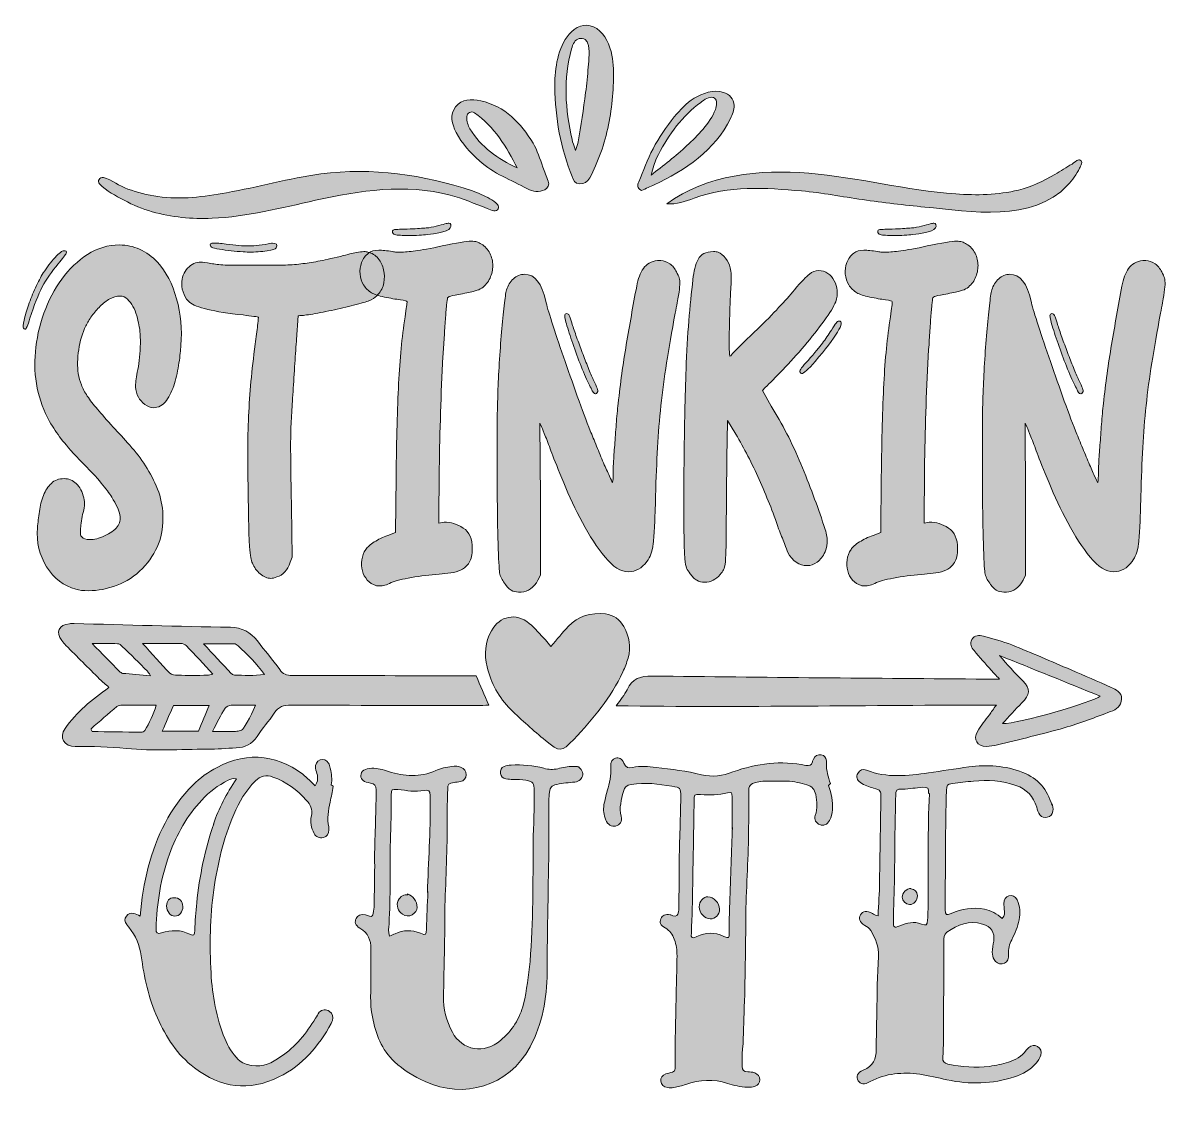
# Model space of a CAD drawing. Header units: inches. Extents: x 152 to 928, y -908 to -177.
import ezdxf

# ---------------------------------------------------------------- set-up
doc = ezdxf.new("R2010")
doc.units = ezdxf.units.IN
doc.header["$MEASUREMENT"] = 0
doc.layers.add('Layer 1', color=7, linetype='Continuous')

# ---------------------------------------------------------------- blocks, each defined once
blk = doc.blocks.new('block 3')
at = {"layer": 'Layer 1', "true_color": 0xffffff}
h = blk.add_hatch(color=7, dxfattribs=at)
h.dxf.hatch_style = 2
edge = h.paths.add_edge_path()
edge.add_spline(control_points=[(463.4, -327.1), (465.9, -328.6), (467.81, -330.69), (469.15, -333.37), (470.49, -336.05), (471.15, -338.83), (471.15, -341.72), (471.15, -344.62), (470.53, -347.46), (469.28, -350.24), (468.03, -353.03), (466.16, -355.28), (463.67, -356.99), (462.42, -357.85), (460.95, -358.49), (459.26, -358.92), (457.57, -359.35), (454.67, -360), (450.58, -360.85), (446.66, -361.49), (443.99, -362.03), (442.56, -362.46), (441.14, -362.89), (440.43, -363.32), (440.43, -363.74), (440.25, -364.39), (440.02, -366.05), (439.76, -368.72), (439.49, -371.41), (439.22, -374.62), (438.96, -378.37), (438.69, -382.12), (438.42, -386.19), (438.15, -390.58), (437.89, -394.98), (437.57, -399.32), (437.22, -403.6), (435.97, -428.89), (435.17, -454.28), (434.81, -479.79), (434.81, -479.79), (434.55, -516.75), (434.55, -516.75), (434.55, -516.75), (438.02, -516.11), (438.02, -516.11), (442.65, -516.11), (447.01, -517.45), (451.11, -520.13), (455.21, -522.81), (457.26, -527.47), (457.26, -534.11), (457.26, -538.18), (456.55, -541.34), (455.12, -543.59), (453.69, -545.84), (451.91, -547.51), (449.78, -548.57), (447.64, -549.65), (445.23, -550.34), (442.56, -550.66), (439.89, -550.99), (437.31, -551.26), (434.81, -551.47), (428.4, -551.9), (422.12, -552.65), (415.98, -553.72), (409.83, -554.79), (405.24, -555.97), (402.21, -557.25), (399.01, -558.76), (396.34, -559.5), (394.2, -559.5), (393.13, -559.5), (392.33, -559.4), (391.79, -559.18), (389.48, -558.54), (387.52, -557.31), (385.92, -555.48), (384.31, -553.67), (383.2, -551.58), (382.58, -549.22), (381.95, -546.86), (381.82, -544.4), (382.17, -541.82), (382.53, -539.25), (383.42, -536.9), (384.85, -534.75), (385.92, -533.04), (387.83, -531.33), (390.59, -529.61), (393.35, -527.9), (396.42, -526.4), (399.81, -525.11), (399.81, -525.11), (405.15, -523.18), (405.15, -523.18), (405.15, -523.18), (405.42, -485.57), (405.42, -485.57), (405.6, -472.29), (405.82, -460.5), (406.09, -450.21), (406.36, -439.92), (406.71, -430.5), (407.16, -421.92), (407.6, -413.36), (408.18, -405.42), (408.9, -398.14), (409.6, -390.85), (410.5, -383.67), (411.57, -376.6), (412.46, -370.6), (412.9, -367.17), (412.9, -366.31), (412.9, -365.89), (411.39, -365.46), (408.36, -365.03), (405.15, -364.6), (401.55, -363.96), (397.54, -363.1), (393.53, -362.25), (390.63, -361.28), (388.86, -360.21), (386.54, -358.92), (384.71, -357.15), (383.38, -354.9), (382.04, -352.65), (381.24, -350.19), (380.97, -347.51), (380.71, -344.83), (381.06, -342.2), (382.04, -339.63), (383.02, -337.06), (384.58, -334.92), (386.72, -333.21), (388.32, -331.92), (390.63, -331.28), (393.66, -331.28), (395.98, -331.28), (399.1, -331.6), (403.02, -332.24), (403.91, -332.46), (404.8, -332.56), (405.69, -332.56), (406.58, -332.56), (407.47, -332.56), (408.36, -332.56), (411.21, -332.56), (414.64, -332.3), (418.65, -331.76), (422.66, -331.23), (428.67, -330.1), (436.68, -328.38), (446.84, -326.24), (453.43, -325.17), (456.46, -325.17), (458.06, -325.17), (459.35, -325.33), (460.33, -325.65), (461.31, -325.97), (462.34, -326.45), (463.4, -327.1)], knot_values=[0, 0, 0, 0, 1, 1, 1, 2, 2, 2, 3, 3, 3, 4, 4, 4, 5, 5, 5, 6, 6, 6, 7, 7, 7, 8, 8, 8, 9, 9, 9, 10, 10, 10, 11, 11, 11, 12, 12, 12, 13, 13, 13, 14, 14, 14, 15, 15, 15, 16, 16, 16, 17, 17, 17, 18, 18, 18, 19, 19, 19, 20, 20, 20, 21, 21, 21, 22, 22, 22, 23, 23, 23, 24, 24, 24, 25, 25, 25, 26, 26, 26, 27, 27, 27, 28, 28, 28, 29, 29, 29, 30, 30, 30, 31, 31, 31, 32, 32, 32, 33, 33, 33, 34, 34, 34, 35, 35, 35, 36, 36, 36, 37, 37, 37, 38, 38, 38, 39, 39, 39, 40, 40, 40, 41, 41, 41, 42, 42, 42, 43, 43, 43, 44, 44, 44, 45, 45, 45, 46, 46, 46, 47, 47, 47, 48, 48, 48, 49, 49, 49, 50, 50, 50, 51, 51, 51, 52, 52, 52, 53, 53, 53, 54, 54, 54, 54], degree=3, periodic=1)
edge = h.paths.add_edge_path()
edge.add_spline(control_points=[(404.62, -320.67), (403.55, -320.24), (403.02, -319.6), (403.02, -318.74), (403.02, -317.89), (403.51, -317.4), (404.49, -317.29), (405.46, -317.19), (408.98, -317.03), (415.04, -316.81), (419.85, -316.6), (423.46, -316.38), (425.86, -316.17), (428.27, -315.96), (430.54, -315.53), (432.68, -314.88), (435.35, -314.24), (437.31, -313.76), (438.56, -313.44), (439.8, -313.11), (440.69, -312.95), (441.23, -312.95), (441.94, -312.95), (442.38, -313.28), (442.56, -313.92), (443.81, -317.13), (438.56, -319.38), (426.8, -320.67), (425.19, -320.88), (423.28, -321.04), (421.05, -321.15), (418.82, -321.26), (416.55, -321.31), (414.24, -321.31), (409.6, -321.31), (406.4, -321.1), (404.62, -320.67)], knot_values=[0, 0, 0, 0, 1, 1, 1, 2, 2, 2, 3, 3, 3, 4, 4, 4, 5, 5, 5, 6, 6, 6, 7, 7, 7, 8, 8, 8, 9, 9, 9, 10, 10, 10, 11, 11, 11, 12, 12, 12, 12], degree=3, periodic=1)
h = blk.add_hatch(color=7, dxfattribs=at)
h.dxf.hatch_style = 2
edge = h.paths.add_edge_path()
edge.add_spline(control_points=[(793.13, -327.1), (795.62, -328.6), (797.54, -330.69), (798.87, -333.37), (800.21, -336.05), (800.87, -338.83), (800.87, -341.72), (800.87, -344.62), (800.25, -347.46), (799.01, -350.24), (797.76, -353.03), (795.89, -355.28), (793.39, -356.99), (792.15, -357.85), (790.68, -358.49), (788.99, -358.92), (787.29, -359.35), (784.4, -360), (780.3, -360.85), (776.38, -361.49), (773.71, -362.03), (772.29, -362.46), (770.86, -362.89), (770.15, -363.32), (770.15, -363.74), (769.97, -364.39), (769.75, -366.05), (769.48, -368.72), (769.21, -371.41), (768.94, -374.62), (768.68, -378.37), (768.41, -382.12), (768.14, -386.19), (767.88, -390.58), (767.61, -394.98), (767.3, -399.32), (766.94, -403.6), (765.69, -428.89), (764.89, -454.28), (764.54, -479.79), (764.54, -479.79), (764.27, -516.75), (764.27, -516.75), (764.27, -516.75), (767.74, -516.11), (767.74, -516.11), (772.37, -516.11), (776.73, -517.45), (780.83, -520.13), (784.93, -522.81), (786.98, -527.47), (786.98, -534.11), (786.98, -538.18), (786.27, -541.34), (784.84, -543.59), (783.42, -545.84), (781.64, -547.51), (779.5, -548.57), (777.36, -549.65), (774.96, -550.34), (772.29, -550.66), (769.61, -550.99), (767.03, -551.26), (764.54, -551.47), (758.12, -551.9), (751.84, -552.65), (745.7, -553.72), (739.55, -554.79), (734.96, -555.97), (731.94, -557.25), (728.73, -558.76), (726.06, -559.5), (723.92, -559.5), (722.85, -559.5), (722.05, -559.4), (721.52, -559.18), (719.2, -558.54), (717.24, -557.31), (715.64, -555.48), (714.04, -553.67), (712.92, -551.58), (712.3, -549.22), (711.67, -546.86), (711.54, -544.4), (711.9, -541.82), (712.25, -539.25), (713.14, -536.9), (714.57, -534.75), (715.64, -533.04), (717.55, -531.33), (720.31, -529.61), (723.07, -527.9), (726.15, -526.4), (729.53, -525.11), (729.53, -525.11), (734.88, -523.18), (734.88, -523.18), (734.88, -523.18), (735.14, -485.57), (735.14, -485.57), (735.32, -472.29), (735.54, -460.5), (735.81, -450.21), (736.08, -439.92), (736.43, -430.5), (736.88, -421.92), (737.32, -413.36), (737.9, -405.42), (738.62, -398.14), (739.33, -390.85), (740.22, -383.67), (741.29, -376.6), (742.18, -370.6), (742.62, -367.17), (742.62, -366.31), (742.62, -365.89), (741.11, -365.46), (738.08, -365.03), (734.88, -364.6), (731.27, -363.96), (727.26, -363.1), (723.25, -362.25), (720.36, -361.28), (718.58, -360.21), (716.26, -358.92), (714.43, -357.15), (713.1, -354.9), (711.76, -352.65), (710.96, -350.19), (710.69, -347.51), (710.43, -344.83), (710.78, -342.2), (711.76, -339.63), (712.74, -337.06), (714.3, -334.92), (716.44, -333.21), (718.04, -331.92), (720.36, -331.28), (723.39, -331.28), (725.7, -331.28), (728.82, -331.6), (732.74, -332.24), (733.63, -332.46), (734.52, -332.56), (735.41, -332.56), (736.3, -332.56), (737.19, -332.56), (738.08, -332.56), (740.93, -332.56), (744.36, -332.3), (748.37, -331.76), (752.38, -331.23), (758.39, -330.1), (766.41, -328.38), (776.56, -326.24), (783.15, -325.17), (786.18, -325.17), (787.78, -325.17), (789.07, -325.33), (790.05, -325.65), (791.03, -325.97), (792.06, -326.45), (793.13, -327.1)], knot_values=[0, 0, 0, 0, 1, 1, 1, 2, 2, 2, 3, 3, 3, 4, 4, 4, 5, 5, 5, 6, 6, 6, 7, 7, 7, 8, 8, 8, 9, 9, 9, 10, 10, 10, 11, 11, 11, 12, 12, 12, 13, 13, 13, 14, 14, 14, 15, 15, 15, 16, 16, 16, 17, 17, 17, 18, 18, 18, 19, 19, 19, 20, 20, 20, 21, 21, 21, 22, 22, 22, 23, 23, 23, 24, 24, 24, 25, 25, 25, 26, 26, 26, 27, 27, 27, 28, 28, 28, 29, 29, 29, 30, 30, 30, 31, 31, 31, 32, 32, 32, 33, 33, 33, 34, 34, 34, 35, 35, 35, 36, 36, 36, 37, 37, 37, 38, 38, 38, 39, 39, 39, 40, 40, 40, 41, 41, 41, 42, 42, 42, 43, 43, 43, 44, 44, 44, 45, 45, 45, 46, 46, 46, 47, 47, 47, 48, 48, 48, 49, 49, 49, 50, 50, 50, 51, 51, 51, 52, 52, 52, 53, 53, 53, 54, 54, 54, 54], degree=3, periodic=1)
edge = h.paths.add_edge_path()
edge.add_spline(control_points=[(734.34, -320.67), (733.27, -320.24), (732.74, -319.6), (732.74, -318.74), (732.74, -317.89), (733.23, -317.4), (734.21, -317.29), (735.19, -317.19), (738.7, -317.03), (744.76, -316.81), (749.57, -316.6), (753.18, -316.38), (755.58, -316.17), (757.99, -315.96), (760.26, -315.53), (762.4, -314.88), (765.07, -314.24), (767.03, -313.76), (768.28, -313.44), (769.52, -313.11), (770.41, -312.95), (770.95, -312.95), (771.66, -312.95), (772.11, -313.28), (772.29, -313.92), (773.53, -317.13), (768.28, -319.38), (756.52, -320.67), (754.92, -320.88), (753, -321.04), (750.77, -321.15), (748.55, -321.26), (746.27, -321.31), (743.96, -321.31), (739.33, -321.31), (736.12, -321.1), (734.34, -320.67)], knot_values=[0, 0, 0, 0, 1, 1, 1, 2, 2, 2, 3, 3, 3, 4, 4, 4, 5, 5, 5, 6, 6, 6, 7, 7, 7, 8, 8, 8, 9, 9, 9, 10, 10, 10, 11, 11, 11, 12, 12, 12, 12], degree=3, periodic=1)
h = blk.add_hatch(color=7, dxfattribs=at)
h.dxf.hatch_style = 2
edge = h.paths.add_edge_path()
edge.add_spline(control_points=[(175.9, -340.6), (171.45, -345.74), (167.84, -350.94), (165.08, -356.19), (162.32, -361.44), (159.51, -368.56), (156.66, -377.56), (155.42, -382.5), (154.26, -384.96), (153.19, -384.96), (153.01, -384.96), (152.74, -384.75), (152.39, -384.31), (151.85, -383.67), (151.94, -381.85), (152.65, -378.85), (153.37, -375.85), (154.39, -372.42), (155.73, -368.56), (157.06, -364.71), (158.62, -360.8), (160.4, -356.83), (162.18, -352.87), (163.97, -349.49), (165.75, -346.71), (168.24, -342.85), (170.91, -339.37), (173.76, -336.26), (176.61, -333.15), (178.57, -331.6), (179.64, -331.6), (181.25, -331.6), (181.78, -332.19), (181.25, -333.37), (180.71, -334.55), (178.93, -336.96), (175.9, -340.6)], knot_values=[0, 0, 0, 0, 1, 1, 1, 2, 2, 2, 3, 3, 3, 4, 4, 4, 5, 5, 5, 6, 6, 6, 7, 7, 7, 8, 8, 8, 9, 9, 9, 10, 10, 10, 11, 11, 11, 12, 12, 12, 12], degree=3, periodic=1)
edge = h.paths.add_edge_path()
edge.add_spline(control_points=[(243.5, -339.63), (249.2, -345.85), (253.48, -354.1), (256.33, -364.39), (259.18, -374.67), (260.16, -385.17), (259.27, -395.89), (259.09, -399.1), (258.64, -403.12), (257.93, -407.94), (257.22, -412.76), (256.2, -417.42), (254.86, -421.92), (253.52, -426.42), (251.7, -430.28), (249.38, -433.5), (247.07, -436.71), (244.04, -438.32), (240.3, -438.32), (238.69, -438.32), (236.87, -437.57), (234.82, -436.07), (232.77, -434.57), (231.3, -432.96), (230.41, -431.25), (229.16, -428.89), (228.49, -426.59), (228.41, -424.33), (228.32, -422.09), (228.72, -418.71), (229.61, -414.21), (230.68, -409.28), (231.35, -403.55), (231.61, -397.01), (231.88, -390.48), (231.57, -385.49), (230.68, -382.07), (230.32, -380.14), (229.83, -378.05), (229.21, -375.8), (228.58, -373.55), (227.74, -371.46), (226.67, -369.53), (225.6, -367.6), (224.35, -365.94), (222.93, -364.55), (221.5, -363.15), (219.81, -362.46), (217.85, -362.46), (215.54, -362.46), (213.22, -363.1), (210.91, -364.39), (208.59, -365.67), (206.4, -367.33), (204.36, -369.37), (202.31, -371.41), (200.44, -373.6), (198.75, -375.96), (197.05, -378.32), (195.67, -380.57), (194.61, -382.71), (192.29, -387.64), (190.69, -393.05), (189.8, -398.94), (188.9, -404.84), (188.82, -410.25), (189.53, -415.17), (190.06, -417.96), (190.77, -420.53), (191.67, -422.89), (192.56, -425.25), (193.89, -427.77), (195.67, -430.44), (197.45, -433.12), (199.77, -436.12), (202.62, -439.44), (205.47, -442.77), (209.04, -446.79), (213.31, -451.5), (216.87, -455.36), (220.61, -459.48), (224.53, -463.87), (228.45, -468.27), (232.01, -472.93), (235.22, -477.86), (238.43, -482.79), (241.14, -488.04), (243.37, -493.61), (245.6, -499.18), (246.8, -505.07), (246.98, -511.29), (247.69, -525.22), (243.06, -537.32), (233.08, -547.61), (228.09, -552.75), (222.35, -556.56), (215.85, -559.02), (209.34, -561.48), (202.89, -562.72), (196.48, -562.72), (192.91, -562.72), (190.06, -562.4), (187.93, -561.75), (179.55, -559.4), (172.92, -554.31), (168.02, -546.49), (163.12, -538.67), (161.03, -529.83), (161.74, -519.97), (162.09, -516.54), (162.54, -512.84), (163.08, -508.88), (163.61, -504.91), (164.55, -501.27), (165.88, -497.95), (167.22, -494.63), (169, -491.89), (171.23, -489.75), (173.45, -487.61), (176.34, -486.53), (179.91, -486.53), (182.94, -486.53), (185.7, -487.66), (188.19, -489.91), (190.69, -492.16), (192.38, -495.43), (193.27, -499.71), (193.62, -501.43), (193.8, -502.88), (193.8, -504.05), (193.8, -505.23), (193.45, -507.11), (192.74, -509.68), (192.38, -511.4), (192.02, -513.27), (191.67, -515.3), (191.31, -517.34), (191.13, -519), (191.13, -520.29), (190.95, -522.43), (190.91, -523.82), (191, -524.47), (191.09, -525.11), (191.4, -525.65), (191.93, -526.07), (193, -527.36), (194.78, -528), (197.28, -528), (200.3, -528), (203.69, -527.15), (207.43, -525.43), (211.17, -523.72), (214.02, -521.68), (215.98, -519.32), (217.76, -516.97), (218.34, -514.23), (217.72, -511.13), (217.09, -508.02), (215.27, -504), (212.24, -499.07), (210.64, -496.5), (208.27, -493.34), (205.16, -489.59), (202.04, -485.84), (197.1, -480.54), (190.33, -473.68), (184.63, -467.68), (180.44, -462.91), (177.77, -459.37), (175.1, -455.84), (172.52, -451.93), (170.02, -447.64), (166.1, -440.78), (163.3, -433.23), (161.61, -424.98), (159.91, -416.73), (159.51, -408.53), (160.4, -400.39), (161.11, -391.6), (163.03, -382.87), (166.15, -374.19), (169.26, -365.51), (173.32, -357.75), (178.31, -350.88), (183.29, -344.03), (189.13, -338.46), (195.81, -334.17), (202.49, -329.88), (209.74, -327.74), (217.59, -327.74), (222.22, -327.74), (226.76, -328.7), (231.21, -330.63), (235.66, -332.56), (239.76, -335.57), (243.5, -339.63)], knot_values=[0, 0, 0, 0, 1, 1, 1, 2, 2, 2, 3, 3, 3, 4, 4, 4, 5, 5, 5, 6, 6, 6, 7, 7, 7, 8, 8, 8, 9, 9, 9, 10, 10, 10, 11, 11, 11, 12, 12, 12, 13, 13, 13, 14, 14, 14, 15, 15, 15, 16, 16, 16, 17, 17, 17, 18, 18, 18, 19, 19, 19, 20, 20, 20, 21, 21, 21, 22, 22, 22, 23, 23, 23, 24, 24, 24, 25, 25, 25, 26, 26, 26, 27, 27, 27, 28, 28, 28, 29, 29, 29, 30, 30, 30, 31, 31, 31, 32, 32, 32, 33, 33, 33, 34, 34, 34, 35, 35, 35, 36, 36, 36, 37, 37, 37, 38, 38, 38, 39, 39, 39, 40, 40, 40, 41, 41, 41, 42, 42, 42, 43, 43, 43, 44, 44, 44, 45, 45, 45, 46, 46, 46, 47, 47, 47, 48, 48, 48, 49, 49, 49, 50, 50, 50, 51, 51, 51, 52, 52, 52, 53, 53, 53, 54, 54, 54, 55, 55, 55, 56, 56, 56, 57, 57, 57, 58, 58, 58, 59, 59, 59, 60, 60, 60, 61, 61, 61, 62, 62, 62, 63, 63, 63, 64, 64, 64, 65, 65, 65, 65], degree=3, periodic=1)
h = blk.add_hatch(color=7, dxfattribs=at)
h.dxf.hatch_style = 2
edge = h.paths.add_edge_path()
edge.add_spline(control_points=[(386.19, -332.56), (389.03, -333.21), (391.4, -334.65), (393.27, -336.9), (395.14, -339.15), (396.38, -341.72), (397.01, -344.62), (397.63, -347.51), (397.68, -350.46), (397.14, -353.46), (396.61, -356.46), (395.27, -359.14), (393.13, -361.49), (392.24, -362.57), (390.73, -363.74), (388.59, -365.03), (387.34, -365.67), (384.49, -366.59), (380.04, -367.76), (375.59, -368.94), (370.73, -370.12), (365.48, -371.3), (360.22, -372.48), (355.23, -373.5), (350.52, -374.35), (345.79, -375.21), (342.63, -375.64), (341.03, -375.64), (339.6, -375.64), (338.89, -375.85), (338.89, -376.28), (338.89, -376.5), (338.76, -378.37), (338.49, -381.9), (338.22, -385.44), (337.91, -389.89), (337.56, -395.24), (337.2, -400.6), (336.8, -406.55), (336.35, -413.08), (335.91, -419.62), (335.51, -425.89), (335.15, -431.89), (334.79, -437.25), (334.48, -442.45), (334.22, -447.48), (333.95, -452.52), (333.82, -457.88), (333.82, -463.55), (333.82, -469.23), (333.86, -475.44), (333.95, -482.2), (334.04, -488.95), (334.17, -496.72), (334.35, -505.5), (334.35, -505.5), (334.88, -539.9), (334.88, -539.9), (334.88, -539.9), (333.55, -543.43), (333.55, -543.43), (331.77, -548.79), (328.74, -552.11), (324.46, -553.4), (322.86, -554.04), (321.52, -554.36), (320.46, -554.36), (317.96, -554.36), (315.51, -553.35), (313.11, -551.31), (310.7, -549.27), (308.97, -546.86), (307.9, -544.07), (307.36, -543), (306.96, -541.66), (306.69, -540.06), (306.43, -538.45), (306.16, -535.99), (305.89, -532.66), (305.63, -529.34), (305.45, -525), (305.36, -519.64), (305.27, -514.29), (305.13, -507.32), (304.96, -498.75), (304.78, -487.82), (304.69, -477.97), (304.69, -469.18), (304.69, -460.39), (304.87, -452.03), (305.22, -444.1), (305.58, -436.18), (306.11, -428.3), (306.83, -420.48), (307.54, -412.66), (308.52, -404.24), (309.77, -395.24), (310.48, -390.32), (311.01, -386.03), (311.37, -382.39), (311.55, -380.46), (311.73, -378.64), (311.9, -376.92), (311.9, -376.71), (310.88, -376.5), (308.83, -376.28), (306.78, -376.07), (304.33, -375.75), (301.48, -375.31), (281.53, -373.17), (269.42, -370.28), (265.14, -366.63), (263.72, -365.57), (262.47, -363.8), (261.4, -361.33), (260.33, -358.87), (259.8, -356.46), (259.8, -354.1), (259.8, -349.81), (261.14, -346.28), (263.81, -343.49), (266.48, -340.71), (269.51, -339.31), (272.89, -339.31), (274.14, -339.31), (276.37, -339.63), (279.57, -340.28), (281, -340.49), (282.42, -340.71), (283.85, -340.92), (285.27, -341.14), (287.1, -341.3), (289.33, -341.4), (291.55, -341.51), (294.36, -341.56), (297.74, -341.56), (301.12, -341.56), (305.58, -341.56), (311.1, -341.56), (318.4, -341.56), (324.24, -341.51), (328.61, -341.4), (332.97, -341.3), (337.02, -341.03), (340.76, -340.6), (344.5, -340.17), (348.38, -339.58), (352.39, -338.83), (356.39, -338.08), (361.51, -336.96), (367.75, -335.45), (372.56, -334.17), (376.07, -333.32), (378.31, -332.88), (380.53, -332.46), (382.27, -332.24), (383.51, -332.24), (384.76, -332.24), (385.65, -332.35), (386.19, -332.56)], knot_values=[0, 0, 0, 0, 1, 1, 1, 2, 2, 2, 3, 3, 3, 4, 4, 4, 5, 5, 5, 6, 6, 6, 7, 7, 7, 8, 8, 8, 9, 9, 9, 10, 10, 10, 11, 11, 11, 12, 12, 12, 13, 13, 13, 14, 14, 14, 15, 15, 15, 16, 16, 16, 17, 17, 17, 18, 18, 18, 19, 19, 19, 20, 20, 20, 21, 21, 21, 22, 22, 22, 23, 23, 23, 24, 24, 24, 25, 25, 25, 26, 26, 26, 27, 27, 27, 28, 28, 28, 29, 29, 29, 30, 30, 30, 31, 31, 31, 32, 32, 32, 33, 33, 33, 34, 34, 34, 35, 35, 35, 36, 36, 36, 37, 37, 37, 38, 38, 38, 39, 39, 39, 40, 40, 40, 41, 41, 41, 42, 42, 42, 43, 43, 43, 44, 44, 44, 45, 45, 45, 46, 46, 46, 47, 47, 47, 48, 48, 48, 49, 49, 49, 50, 50, 50, 51, 51, 51, 52, 52, 52, 53, 53, 53, 53], degree=3, periodic=1)
edge = h.paths.add_edge_path()
edge.add_spline(control_points=[(279.57, -328.7), (278.5, -327.21), (279.21, -326.45), (281.71, -326.45), (282.6, -326.45), (283.71, -326.51), (285.05, -326.61), (286.39, -326.73), (288.03, -326.89), (289.99, -327.1), (293.2, -327.53), (296.05, -327.85), (298.54, -328.06), (301.04, -328.28), (303.35, -328.38), (305.49, -328.38), (309.77, -328.38), (314.84, -327.74), (320.72, -326.45), (320.72, -326.45), (321.52, -326.45), (321.52, -326.45), (324.2, -326.45), (325, -327.53), (323.93, -329.67), (323.57, -330.53), (321.52, -331.23), (317.78, -331.76), (314.04, -332.3), (309.85, -332.56), (305.22, -332.56), (304.16, -332.56), (302.28, -332.46), (299.61, -332.24), (296.94, -332.03), (294.18, -331.76), (291.33, -331.44), (288.48, -331.12), (285.89, -330.74), (283.58, -330.31), (281.26, -329.88), (279.93, -329.35), (279.57, -328.7)], knot_values=[0, 0, 0, 0, 1, 1, 1, 2, 2, 2, 3, 3, 3, 4, 4, 4, 5, 5, 5, 6, 6, 6, 7, 7, 7, 8, 8, 8, 9, 9, 9, 10, 10, 10, 11, 11, 11, 12, 12, 12, 13, 13, 13, 14, 14, 14, 14], degree=3, periodic=1)
h = blk.add_hatch(color=7, dxfattribs=at)
h.dxf.hatch_style = 2
edge = h.paths.add_edge_path()
edge.add_spline(control_points=[(696.13, -518.36), (697.56, -522), (698.31, -525.22), (698.41, -528), (698.49, -530.79), (698, -533.58), (696.93, -536.36), (695.51, -539.36), (693.73, -541.66), (691.59, -543.27), (689.45, -544.88), (687.14, -545.68), (684.64, -545.68), (679.3, -545.68), (674.93, -542.68), (671.55, -536.68), (671.19, -535.61), (670.44, -533.58), (669.28, -530.57), (668.12, -527.58), (666.83, -524.25), (665.41, -520.61), (661.48, -509.25), (657.08, -498.11), (652.18, -487.18), (647.28, -476.25), (641.98, -465.96), (636.28, -456.32), (636.28, -456.32), (630.67, -447), (630.67, -447), (630.67, -447), (630.67, -451.5), (630.67, -451.5), (630.49, -452.78), (630.36, -458.25), (630.27, -467.89), (630.18, -477.54), (630.04, -488.46), (629.87, -500.68), (629.87, -512.89), (629.82, -522.22), (629.73, -528.65), (629.64, -535.07), (629.47, -539.79), (629.2, -542.79), (628.93, -545.79), (628.53, -547.72), (628, -548.57), (627.46, -549.43), (626.66, -550.5), (625.59, -551.79), (622.74, -555.22), (619.27, -556.93), (615.17, -556.93), (613.03, -556.93), (611.25, -556.51), (609.83, -555.65), (609.11, -555.22), (608.31, -554.58), (607.42, -553.72), (606.53, -552.86), (605.82, -552), (605.28, -551.15), (604.22, -549.86), (603.41, -548.63), (602.88, -547.45), (602.34, -546.27), (601.95, -544.13), (601.68, -541.02), (601.41, -537.92), (601.23, -533.47), (601.14, -527.68), (601.05, -521.89), (601.01, -513.75), (601.01, -503.25), (601.01, -484.82), (601.14, -468.16), (601.41, -453.27), (601.68, -438.37), (602.03, -424.82), (602.48, -412.6), (602.92, -400.39), (603.55, -389.3), (604.35, -379.33), (605.15, -369.37), (606.09, -360), (607.16, -351.21), (607.69, -345.64), (608.85, -341.08), (610.63, -337.54), (612.41, -334.01), (615.88, -332.24), (621.05, -332.24), (622.47, -332.24), (623.54, -332.35), (624.26, -332.56), (626.04, -333.42), (627.73, -334.81), (629.33, -336.74), (630.94, -338.67), (632.01, -340.81), (632.54, -343.17), (632.89, -344.67), (633.12, -346.33), (633.21, -348.15), (633.3, -349.98), (633.16, -353.25), (632.81, -357.96), (632.63, -362.03), (632.45, -366.69), (632.27, -371.94), (632.09, -377.19), (631.96, -382.12), (631.87, -386.73), (631.78, -391.34), (631.78, -395.24), (631.87, -398.46), (631.96, -401.67), (632.09, -403.28), (632.27, -403.28), (632.81, -403.28), (633.16, -402.96), (633.34, -402.32), (633.69, -401.89), (635.52, -400.02), (638.82, -396.69), (642.11, -393.37), (646.08, -389.57), (650.71, -385.28), (656.41, -379.71), (661.31, -374.73), (665.41, -370.33), (669.5, -365.94), (673.06, -361.92), (676.09, -358.28), (680.9, -352.71), (684.29, -349.12), (686.25, -347.51), (688.21, -345.9), (690.34, -345.1), (692.66, -345.1), (694.97, -345.1), (697.02, -345.74), (698.8, -347.03), (700.58, -348.31), (702.05, -349.98), (703.22, -352.01), (704.37, -354.05), (705.04, -356.3), (705.22, -358.76), (705.39, -361.23), (705.04, -363.74), (704.15, -366.31), (702.9, -369.53), (700.28, -373.87), (696.27, -379.33), (692.26, -384.8), (687.8, -390.42), (682.91, -396.21), (678.01, -401.99), (673.11, -407.46), (668.21, -412.6), (663.31, -417.75), (659.35, -421.71), (656.32, -424.5), (656.32, -424.5), (654.45, -426.75), (654.45, -426.75), (654.45, -426.75), (660.33, -437.35), (660.33, -437.35), (667.81, -449.14), (674.53, -462.22), (680.5, -476.57), (686.47, -490.93), (691.68, -504.86), (696.13, -518.36)], knot_values=[0, 0, 0, 0, 1, 1, 1, 2, 2, 2, 3, 3, 3, 4, 4, 4, 5, 5, 5, 6, 6, 6, 7, 7, 7, 8, 8, 8, 9, 9, 9, 10, 10, 10, 11, 11, 11, 12, 12, 12, 13, 13, 13, 14, 14, 14, 15, 15, 15, 16, 16, 16, 17, 17, 17, 18, 18, 18, 19, 19, 19, 20, 20, 20, 21, 21, 21, 22, 22, 22, 23, 23, 23, 24, 24, 24, 25, 25, 25, 26, 26, 26, 27, 27, 27, 28, 28, 28, 29, 29, 29, 30, 30, 30, 31, 31, 31, 32, 32, 32, 33, 33, 33, 34, 34, 34, 35, 35, 35, 36, 36, 36, 37, 37, 37, 38, 38, 38, 39, 39, 39, 40, 40, 40, 41, 41, 41, 42, 42, 42, 43, 43, 43, 44, 44, 44, 45, 45, 45, 46, 46, 46, 47, 47, 47, 48, 48, 48, 49, 49, 49, 50, 50, 50, 51, 51, 51, 52, 52, 52, 53, 53, 53, 54, 54, 54, 55, 55, 55, 56, 56, 56, 57, 57, 57, 58, 58, 58, 59, 59, 59, 59], degree=3, periodic=1)
edge = h.paths.add_edge_path()
edge.add_spline(control_points=[(701.21, -385.6), (702.63, -383.25), (703.7, -381.64), (704.42, -380.78), (705.13, -379.92), (705.75, -379.49), (706.29, -379.49), (708.78, -379.49), (708.47, -382.01), (705.35, -387.05), (702.23, -392.09), (697.2, -398.67), (690.26, -406.82), (685.45, -412.39), (682.33, -415.17), (680.9, -415.17), (680.54, -415.17), (680.19, -414.75), (679.83, -413.89), (679.48, -413.03), (681.35, -410.46), (685.45, -406.17), (689.9, -401.03), (693.15, -397.12), (695.2, -394.44), (697.24, -391.76), (699.25, -388.82), (701.21, -385.6)], knot_values=[0, 0, 0, 0, 1, 1, 1, 2, 2, 2, 3, 3, 3, 4, 4, 4, 5, 5, 5, 6, 6, 6, 7, 7, 7, 8, 8, 8, 9, 9, 9, 9], degree=3, periodic=1)
h = blk.add_hatch(color=7, dxfattribs=at)
h.dxf.hatch_style = 2
edge = h.paths.add_edge_path()
edge.add_spline(control_points=[(595.94, -346.06), (596.82, -347.56), (597.45, -348.91), (597.8, -350.08), (598.16, -351.26), (598.29, -352.81), (598.21, -354.74), (598.11, -356.67), (597.85, -359.08), (597.4, -361.97), (596.96, -364.87), (596.2, -368.89), (595.13, -374.03), (592.82, -386.68), (590.86, -397.98), (589.25, -407.94), (587.65, -417.91), (586.36, -427.55), (585.38, -436.87), (584.4, -446.19), (583.64, -455.73), (583.11, -465.48), (582.57, -475.23), (582.13, -486.21), (581.77, -498.43), (581.59, -506.58), (581.37, -513.21), (581.1, -518.36), (580.84, -523.5), (580.52, -527.63), (580.17, -530.73), (579.81, -533.84), (579.28, -536.25), (578.57, -537.97), (577.85, -539.68), (576.96, -541.29), (575.9, -542.79), (572.51, -547.51), (568.32, -549.86), (563.34, -549.86), (558.17, -549.86), (552.87, -546.54), (547.44, -539.9), (542, -533.26), (536.88, -525.43), (532.07, -516.43), (527.26, -507.43), (523.03, -498.43), (519.38, -489.43), (515.73, -480.43), (513.01, -473.68), (511.23, -469.18), (509.8, -465.11), (508.43, -461.41), (507.09, -458.09), (505.75, -454.77), (504.91, -452.68), (504.55, -451.82), (504.55, -451.82), (503.22, -448.93), (503.22, -448.93), (503.22, -448.93), (503.48, -500.36), (503.48, -500.36), (503.48, -500.36), (503.48, -552.11), (503.48, -552.11), (503.48, -552.11), (501.88, -555.65), (501.88, -555.65), (499.03, -560.57), (495.2, -563.25), (490.39, -563.68), (488.07, -563.68), (486.2, -563.47), (484.78, -563.04), (483.18, -562.4), (481.48, -560.89), (479.7, -558.54), (477.92, -556.18), (476.67, -553.83), (475.96, -551.47), (475.6, -549.75), (475.25, -544.02), (474.89, -534.27), (474.53, -524.52), (474.31, -513.27), (474.22, -500.52), (474.13, -487.77), (474.09, -474.75), (474.09, -461.46), (474.09, -448.18), (474.27, -437.03), (474.62, -428.03), (474.8, -422.03), (475.11, -415.39), (475.56, -408.1), (476, -400.82), (476.54, -393.8), (477.16, -387.05), (477.78, -380.3), (478.37, -374.3), (478.9, -369.05), (479.43, -363.8), (479.97, -360.21), (480.5, -358.28), (481.39, -355.28), (482.95, -352.76), (485.18, -350.72), (487.4, -348.69), (489.94, -347.67), (492.79, -347.67), (499.74, -347.67), (504.55, -353.78), (507.22, -365.99), (507.76, -368.56), (509.14, -373.34), (511.36, -380.3), (513.59, -387.26), (516.22, -395.08), (519.25, -403.76), (522.27, -412.44), (525.39, -421.34), (528.6, -430.44), (531.81, -439.55), (534.75, -447.43), (537.42, -454.07), (538.66, -457.07), (540.09, -460.55), (541.69, -464.52), (543.3, -468.48), (544.85, -472.23), (546.37, -475.77), (547.88, -479.3), (549.22, -482.31), (550.38, -484.77), (551.53, -487.23), (552.2, -488.68), (552.38, -489.11), (552.74, -489.32), (552.91, -487.72), (552.91, -484.28), (552.91, -482.36), (553, -479.57), (553.18, -475.93), (553.36, -472.29), (553.62, -468.21), (553.98, -463.71), (554.34, -459.21), (554.69, -454.5), (555.05, -449.57), (555.41, -444.64), (555.86, -439.92), (556.39, -435.42), (557.81, -421.92), (559.64, -408.58), (561.87, -395.4), (564.09, -382.23), (566.45, -369), (568.95, -355.71), (569.83, -350.78), (571.35, -346.76), (573.49, -343.65), (575.63, -340.55), (578.83, -338.78), (583.11, -338.35), (583.11, -338.35), (585.25, -338.35), (585.25, -338.35), (587.38, -338.35), (589.43, -339.05), (591.39, -340.44), (593.35, -341.83), (594.87, -343.71), (595.94, -346.06)], knot_values=[0, 0, 0, 0, 1, 1, 1, 2, 2, 2, 3, 3, 3, 4, 4, 4, 5, 5, 5, 6, 6, 6, 7, 7, 7, 8, 8, 8, 9, 9, 9, 10, 10, 10, 11, 11, 11, 12, 12, 12, 13, 13, 13, 14, 14, 14, 15, 15, 15, 16, 16, 16, 17, 17, 17, 18, 18, 18, 19, 19, 19, 20, 20, 20, 21, 21, 21, 22, 22, 22, 23, 23, 23, 24, 24, 24, 25, 25, 25, 26, 26, 26, 27, 27, 27, 28, 28, 28, 29, 29, 29, 30, 30, 30, 31, 31, 31, 32, 32, 32, 33, 33, 33, 34, 34, 34, 35, 35, 35, 36, 36, 36, 37, 37, 37, 38, 38, 38, 39, 39, 39, 40, 40, 40, 41, 41, 41, 42, 42, 42, 43, 43, 43, 44, 44, 44, 45, 45, 45, 46, 46, 46, 47, 47, 47, 48, 48, 48, 49, 49, 49, 50, 50, 50, 51, 51, 51, 52, 52, 52, 53, 53, 53, 54, 54, 54, 55, 55, 55, 56, 56, 56, 57, 57, 57, 58, 58, 58, 58], degree=3, periodic=1)
edge = h.paths.add_edge_path()
edge.add_spline(control_points=[(542.49, -427.39), (541.96, -428.46), (541.42, -429), (540.89, -429), (540, -429), (539.02, -427.71), (537.95, -425.14), (536.52, -422.57), (534.79, -418.82), (532.74, -413.89), (530.69, -408.96), (528.73, -403.87), (526.86, -398.62), (524.99, -393.37), (523.39, -388.6), (522.05, -384.31), (520.72, -380.03), (520.05, -377.24), (520.05, -375.96), (520.05, -374.89), (520.49, -374.35), (521.39, -374.35), (522.09, -374.35), (522.68, -374.78), (523.12, -375.64), (523.56, -376.5), (524.32, -378.74), (525.39, -382.39), (526.28, -385.17), (527.35, -388.28), (528.6, -391.71), (529.84, -395.14), (531.14, -398.62), (532.47, -402.16), (533.81, -405.69), (535.15, -409.07), (536.48, -412.28), (537.82, -415.49), (538.93, -418.07), (539.82, -420), (541.96, -424.28), (542.85, -426.75), (542.49, -427.39)], knot_values=[0, 0, 0, 0, 1, 1, 1, 2, 2, 2, 3, 3, 3, 4, 4, 4, 5, 5, 5, 6, 6, 6, 7, 7, 7, 8, 8, 8, 9, 9, 9, 10, 10, 10, 11, 11, 11, 12, 12, 12, 13, 13, 13, 14, 14, 14, 14], degree=3, periodic=1)
h = blk.add_hatch(color=7, dxfattribs=at)
h.dxf.hatch_style = 2
edge = h.paths.add_edge_path()
edge.add_spline(control_points=[(925.66, -346.06), (926.55, -347.56), (927.17, -348.91), (927.53, -350.08), (927.88, -351.26), (928.02, -352.81), (927.93, -354.74), (927.84, -356.67), (927.57, -359.08), (927.13, -361.97), (926.68, -364.87), (925.93, -368.89), (924.86, -374.03), (922.54, -386.68), (920.58, -397.98), (918.98, -407.94), (917.38, -417.91), (916.08, -427.55), (915.1, -436.87), (914.12, -446.19), (913.37, -455.73), (912.83, -465.48), (912.3, -475.23), (911.85, -486.21), (911.5, -498.43), (911.32, -506.58), (911.1, -513.21), (910.83, -518.36), (910.56, -523.5), (910.25, -527.63), (909.89, -530.73), (909.54, -533.84), (909, -536.25), (908.29, -537.97), (907.58, -539.68), (906.69, -541.29), (905.62, -542.79), (902.23, -547.51), (898.04, -549.86), (893.06, -549.86), (887.89, -549.86), (882.59, -546.54), (877.16, -539.9), (871.73, -533.26), (866.61, -525.43), (861.8, -516.43), (856.99, -507.43), (852.75, -498.43), (849.11, -489.43), (845.45, -480.43), (842.73, -473.68), (840.96, -469.18), (839.53, -465.11), (838.15, -461.41), (836.81, -458.09), (835.48, -454.77), (834.63, -452.68), (834.28, -451.82), (834.28, -451.82), (832.94, -448.93), (832.94, -448.93), (832.94, -448.93), (833.21, -500.36), (833.21, -500.36), (833.21, -500.36), (833.21, -552.11), (833.21, -552.11), (833.21, -552.11), (831.6, -555.65), (831.6, -555.65), (828.75, -560.57), (824.92, -563.25), (820.11, -563.68), (817.8, -563.68), (815.93, -563.47), (814.5, -563.04), (812.9, -562.4), (811.21, -560.89), (809.43, -558.54), (807.64, -556.18), (806.39, -553.83), (805.68, -551.47), (805.33, -549.75), (804.97, -544.02), (804.62, -534.27), (804.26, -524.52), (804.04, -513.27), (803.95, -500.52), (803.86, -487.77), (803.81, -474.75), (803.81, -461.46), (803.81, -448.18), (803.99, -437.03), (804.35, -428.03), (804.52, -422.03), (804.84, -415.39), (805.28, -408.1), (805.73, -400.82), (806.26, -393.8), (806.89, -387.05), (807.51, -380.3), (808.09, -374.3), (808.62, -369.05), (809.16, -363.8), (809.69, -360.21), (810.23, -358.28), (811.12, -355.28), (812.67, -352.76), (814.9, -350.72), (817.13, -348.69), (819.67, -347.67), (822.52, -347.67), (829.47, -347.67), (834.28, -353.78), (836.95, -365.99), (837.48, -368.56), (838.86, -373.34), (841.09, -380.3), (843.32, -387.26), (845.94, -395.08), (848.97, -403.76), (852, -412.44), (855.12, -421.34), (858.32, -430.44), (861.53, -439.55), (864.47, -447.43), (867.14, -454.07), (868.39, -457.07), (869.81, -460.55), (871.42, -464.52), (873.02, -468.48), (874.58, -472.23), (876.09, -475.77), (877.6, -479.3), (878.94, -482.31), (880.1, -484.77), (881.26, -487.23), (881.92, -488.68), (882.1, -489.11), (882.46, -489.32), (882.64, -487.72), (882.64, -484.28), (882.64, -482.36), (882.73, -479.57), (882.91, -475.93), (883.08, -472.29), (883.35, -468.21), (883.71, -463.71), (884.06, -459.21), (884.42, -454.5), (884.78, -449.57), (885.13, -444.64), (885.58, -439.92), (886.11, -435.42), (887.54, -421.92), (889.36, -408.58), (891.59, -395.4), (893.82, -382.23), (896.17, -369), (898.67, -355.71), (899.56, -350.78), (901.08, -346.76), (903.21, -343.65), (905.35, -340.55), (908.56, -338.78), (912.83, -338.35), (912.83, -338.35), (914.97, -338.35), (914.97, -338.35), (917.11, -338.35), (919.15, -339.05), (921.12, -340.44), (923.07, -341.83), (924.59, -343.71), (925.66, -346.06)], knot_values=[0, 0, 0, 0, 1, 1, 1, 2, 2, 2, 3, 3, 3, 4, 4, 4, 5, 5, 5, 6, 6, 6, 7, 7, 7, 8, 8, 8, 9, 9, 9, 10, 10, 10, 11, 11, 11, 12, 12, 12, 13, 13, 13, 14, 14, 14, 15, 15, 15, 16, 16, 16, 17, 17, 17, 18, 18, 18, 19, 19, 19, 20, 20, 20, 21, 21, 21, 22, 22, 22, 23, 23, 23, 24, 24, 24, 25, 25, 25, 26, 26, 26, 27, 27, 27, 28, 28, 28, 29, 29, 29, 30, 30, 30, 31, 31, 31, 32, 32, 32, 33, 33, 33, 34, 34, 34, 35, 35, 35, 36, 36, 36, 37, 37, 37, 38, 38, 38, 39, 39, 39, 40, 40, 40, 41, 41, 41, 42, 42, 42, 43, 43, 43, 44, 44, 44, 45, 45, 45, 46, 46, 46, 47, 47, 47, 48, 48, 48, 49, 49, 49, 50, 50, 50, 51, 51, 51, 52, 52, 52, 53, 53, 53, 54, 54, 54, 55, 55, 55, 56, 56, 56, 57, 57, 57, 58, 58, 58, 58], degree=3, periodic=1)
edge = h.paths.add_edge_path()
edge.add_spline(control_points=[(872.22, -427.39), (871.68, -428.46), (871.15, -429), (870.62, -429), (869.72, -429), (868.74, -427.71), (867.68, -425.14), (866.25, -422.57), (864.51, -418.82), (862.47, -413.89), (860.42, -408.96), (858.46, -403.87), (856.59, -398.62), (854.72, -393.37), (853.11, -388.6), (851.78, -384.31), (850.44, -380.03), (849.77, -377.24), (849.77, -375.96), (849.77, -374.89), (850.22, -374.35), (851.11, -374.35), (851.82, -374.35), (852.4, -374.78), (852.85, -375.64), (853.29, -376.5), (854.05, -378.74), (855.12, -382.39), (856.01, -385.17), (857.08, -388.28), (858.32, -391.71), (859.57, -395.14), (860.86, -398.62), (862.2, -402.16), (863.53, -405.69), (864.87, -409.07), (866.21, -412.28), (867.54, -415.49), (868.65, -418.07), (869.55, -420), (871.68, -424.28), (872.57, -426.75), (872.22, -427.39)], knot_values=[0, 0, 0, 0, 1, 1, 1, 2, 2, 2, 3, 3, 3, 4, 4, 4, 5, 5, 5, 6, 6, 6, 7, 7, 7, 8, 8, 8, 9, 9, 9, 10, 10, 10, 11, 11, 11, 12, 12, 12, 13, 13, 13, 14, 14, 14, 14], degree=3, periodic=1)
at = {"layer": 'Layer 1', "lineweight": 0}
for points, knots in [([(404.62, -320.67), (403.55, -320.24), (403.02, -319.6), (403.02, -318.74), (403.02, -317.89), (403.51, -317.4), (404.49, -317.29), (405.46, -317.19), (408.98, -317.03), (415.04, -316.81), (419.85, -316.6), (423.46, -316.38), (425.86, -316.17), (428.27, -315.96), (430.54, -315.53), (432.68, -314.88), (435.35, -314.24), (437.31, -313.76), (438.56, -313.44), (439.8, -313.11), (440.69, -312.95), (441.23, -312.95), (441.94, -312.95), (442.38, -313.28), (442.56, -313.92), (443.81, -317.13), (438.56, -319.38), (426.8, -320.67), (425.19, -320.88), (423.28, -321.04), (421.05, -321.15), (418.82, -321.26), (416.55, -321.31), (414.24, -321.31), (409.6, -321.31), (406.4, -321.1), (404.62, -320.67)], [0, 0, 0, 0, 1, 1, 1, 2, 2, 2, 3, 3, 3, 4, 4, 4, 5, 5, 5, 6, 6, 6, 7, 7, 7, 8, 8, 8, 9, 9, 9, 10, 10, 10, 11, 11, 11, 12, 12, 12, 12]), ([(734.34, -320.67), (733.27, -320.24), (732.74, -319.6), (732.74, -318.74), (732.74, -317.89), (733.23, -317.4), (734.21, -317.29), (735.19, -317.19), (738.7, -317.03), (744.76, -316.81), (749.57, -316.6), (753.18, -316.38), (755.58, -316.17), (757.99, -315.96), (760.26, -315.53), (762.4, -314.88), (765.07, -314.24), (767.03, -313.76), (768.28, -313.44), (769.52, -313.11), (770.41, -312.95), (770.95, -312.95), (771.66, -312.95), (772.11, -313.28), (772.29, -313.92), (773.53, -317.13), (768.28, -319.38), (756.52, -320.67), (754.92, -320.88), (753, -321.04), (750.77, -321.15), (748.55, -321.26), (746.27, -321.31), (743.96, -321.31), (739.33, -321.31), (736.12, -321.1), (734.34, -320.67)], [0, 0, 0, 0, 1, 1, 1, 2, 2, 2, 3, 3, 3, 4, 4, 4, 5, 5, 5, 6, 6, 6, 7, 7, 7, 8, 8, 8, 9, 9, 9, 10, 10, 10, 11, 11, 11, 12, 12, 12, 12]), ([(463.4, -327.1), (465.9, -328.6), (467.81, -330.69), (469.15, -333.37), (470.49, -336.05), (471.15, -338.83), (471.15, -341.72), (471.15, -344.62), (470.53, -347.46), (469.28, -350.24), (468.03, -353.03), (466.16, -355.28), (463.67, -356.99), (462.42, -357.85), (460.95, -358.49), (459.26, -358.92), (457.57, -359.35), (454.67, -360), (450.58, -360.85), (446.66, -361.49), (443.99, -362.03), (442.56, -362.46), (441.14, -362.89), (440.43, -363.32), (440.43, -363.74), (440.25, -364.39), (440.02, -366.05), (439.76, -368.72), (439.49, -371.41), (439.22, -374.62), (438.96, -378.37), (438.69, -382.12), (438.42, -386.19), (438.15, -390.58), (437.89, -394.98), (437.57, -399.32), (437.22, -403.6), (435.97, -428.89), (435.17, -454.28), (434.81, -479.79), (434.81, -479.79), (434.55, -516.75), (434.55, -516.75), (434.55, -516.75), (438.02, -516.11), (438.02, -516.11), (442.65, -516.11), (447.01, -517.45), (451.11, -520.13), (455.21, -522.81), (457.26, -527.47), (457.26, -534.11), (457.26, -538.18), (456.55, -541.34), (455.12, -543.59), (453.69, -545.84), (451.91, -547.51), (449.78, -548.57), (447.64, -549.65), (445.23, -550.34), (442.56, -550.66), (439.89, -550.99), (437.31, -551.26), (434.81, -551.47), (428.4, -551.9), (422.12, -552.65), (415.98, -553.72), (409.83, -554.79), (405.24, -555.97), (402.21, -557.25), (399.01, -558.76), (396.34, -559.5), (394.2, -559.5), (393.13, -559.5), (392.33, -559.4), (391.79, -559.18), (389.48, -558.54), (387.52, -557.31), (385.92, -555.48), (384.31, -553.67), (383.2, -551.58), (382.58, -549.22), (381.95, -546.86), (381.82, -544.4), (382.17, -541.82), (382.53, -539.25), (383.42, -536.9), (384.85, -534.75), (385.92, -533.04), (387.83, -531.33), (390.59, -529.61), (393.35, -527.9), (396.42, -526.4), (399.81, -525.11), (399.81, -525.11), (405.15, -523.18), (405.15, -523.18), (405.15, -523.18), (405.42, -485.57), (405.42, -485.57), (405.6, -472.29), (405.82, -460.5), (406.09, -450.21), (406.36, -439.92), (406.71, -430.5), (407.16, -421.92), (407.6, -413.36), (408.18, -405.42), (408.9, -398.14), (409.6, -390.85), (410.5, -383.67), (411.57, -376.6), (412.46, -370.6), (412.9, -367.17), (412.9, -366.31), (412.9, -365.89), (411.39, -365.46), (408.36, -365.03), (405.15, -364.6), (401.55, -363.96), (397.54, -363.1), (393.53, -362.25), (390.63, -361.28), (388.86, -360.21), (386.54, -358.92), (384.71, -357.15), (383.38, -354.9), (382.04, -352.65), (381.24, -350.19), (380.97, -347.51), (380.71, -344.83), (381.06, -342.2), (382.04, -339.63), (383.02, -337.06), (384.58, -334.92), (386.72, -333.21), (388.32, -331.92), (390.63, -331.28), (393.66, -331.28), (395.98, -331.28), (399.1, -331.6), (403.02, -332.24), (403.91, -332.46), (404.8, -332.56), (405.69, -332.56), (406.58, -332.56), (407.47, -332.56), (408.36, -332.56), (411.21, -332.56), (414.64, -332.3), (418.65, -331.76), (422.66, -331.23), (428.67, -330.1), (436.68, -328.38), (446.84, -326.24), (453.43, -325.17), (456.46, -325.17), (458.06, -325.17), (459.35, -325.33), (460.33, -325.65), (461.31, -325.97), (462.34, -326.45), (463.4, -327.1)], [0, 0, 0, 0, 1, 1, 1, 2, 2, 2, 3, 3, 3, 4, 4, 4, 5, 5, 5, 6, 6, 6, 7, 7, 7, 8, 8, 8, 9, 9, 9, 10, 10, 10, 11, 11, 11, 12, 12, 12, 13, 13, 13, 14, 14, 14, 15, 15, 15, 16, 16, 16, 17, 17, 17, 18, 18, 18, 19, 19, 19, 20, 20, 20, 21, 21, 21, 22, 22, 22, 23, 23, 23, 24, 24, 24, 25, 25, 25, 26, 26, 26, 27, 27, 27, 28, 28, 28, 29, 29, 29, 30, 30, 30, 31, 31, 31, 32, 32, 32, 33, 33, 33, 34, 34, 34, 35, 35, 35, 36, 36, 36, 37, 37, 37, 38, 38, 38, 39, 39, 39, 40, 40, 40, 41, 41, 41, 42, 42, 42, 43, 43, 43, 44, 44, 44, 45, 45, 45, 46, 46, 46, 47, 47, 47, 48, 48, 48, 49, 49, 49, 50, 50, 50, 51, 51, 51, 52, 52, 52, 53, 53, 53, 54, 54, 54, 54]), ([(793.13, -327.1), (795.62, -328.6), (797.54, -330.69), (798.87, -333.37), (800.21, -336.05), (800.87, -338.83), (800.87, -341.72), (800.87, -344.62), (800.25, -347.46), (799.01, -350.24), (797.76, -353.03), (795.89, -355.28), (793.39, -356.99), (792.15, -357.85), (790.68, -358.49), (788.99, -358.92), (787.29, -359.35), (784.4, -360), (780.3, -360.85), (776.38, -361.49), (773.71, -362.03), (772.29, -362.46), (770.86, -362.89), (770.15, -363.32), (770.15, -363.74), (769.97, -364.39), (769.75, -366.05), (769.48, -368.72), (769.21, -371.41), (768.94, -374.62), (768.68, -378.37), (768.41, -382.12), (768.14, -386.19), (767.88, -390.58), (767.61, -394.98), (767.3, -399.32), (766.94, -403.6), (765.69, -428.89), (764.89, -454.28), (764.54, -479.79), (764.54, -479.79), (764.27, -516.75), (764.27, -516.75), (764.27, -516.75), (767.74, -516.11), (767.74, -516.11), (772.37, -516.11), (776.73, -517.45), (780.83, -520.13), (784.93, -522.81), (786.98, -527.47), (786.98, -534.11), (786.98, -538.18), (786.27, -541.34), (784.84, -543.59), (783.42, -545.84), (781.64, -547.51), (779.5, -548.57), (777.36, -549.65), (774.96, -550.34), (772.29, -550.66), (769.61, -550.99), (767.03, -551.26), (764.54, -551.47), (758.12, -551.9), (751.84, -552.65), (745.7, -553.72), (739.55, -554.79), (734.96, -555.97), (731.94, -557.25), (728.73, -558.76), (726.06, -559.5), (723.92, -559.5), (722.85, -559.5), (722.05, -559.4), (721.52, -559.18), (719.2, -558.54), (717.24, -557.31), (715.64, -555.48), (714.04, -553.67), (712.92, -551.58), (712.3, -549.22), (711.67, -546.86), (711.54, -544.4), (711.9, -541.82), (712.25, -539.25), (713.14, -536.9), (714.57, -534.75), (715.64, -533.04), (717.55, -531.33), (720.31, -529.61), (723.07, -527.9), (726.15, -526.4), (729.53, -525.11), (729.53, -525.11), (734.88, -523.18), (734.88, -523.18), (734.88, -523.18), (735.14, -485.57), (735.14, -485.57), (735.32, -472.29), (735.54, -460.5), (735.81, -450.21), (736.08, -439.92), (736.43, -430.5), (736.88, -421.92), (737.32, -413.36), (737.9, -405.42), (738.62, -398.14), (739.33, -390.85), (740.22, -383.67), (741.29, -376.6), (742.18, -370.6), (742.62, -367.17), (742.62, -366.31), (742.62, -365.89), (741.11, -365.46), (738.08, -365.03), (734.88, -364.6), (731.27, -363.96), (727.26, -363.1), (723.25, -362.25), (720.36, -361.28), (718.58, -360.21), (716.26, -358.92), (714.43, -357.15), (713.1, -354.9), (711.76, -352.65), (710.96, -350.19), (710.69, -347.51), (710.43, -344.83), (710.78, -342.2), (711.76, -339.63), (712.74, -337.06), (714.3, -334.92), (716.44, -333.21), (718.04, -331.92), (720.36, -331.28), (723.39, -331.28), (725.7, -331.28), (728.82, -331.6), (732.74, -332.24), (733.63, -332.46), (734.52, -332.56), (735.41, -332.56), (736.3, -332.56), (737.19, -332.56), (738.08, -332.56), (740.93, -332.56), (744.36, -332.3), (748.37, -331.76), (752.38, -331.23), (758.39, -330.1), (766.41, -328.38), (776.56, -326.24), (783.15, -325.17), (786.18, -325.17), (787.78, -325.17), (789.07, -325.33), (790.05, -325.65), (791.03, -325.97), (792.06, -326.45), (793.13, -327.1)], [0, 0, 0, 0, 1, 1, 1, 2, 2, 2, 3, 3, 3, 4, 4, 4, 5, 5, 5, 6, 6, 6, 7, 7, 7, 8, 8, 8, 9, 9, 9, 10, 10, 10, 11, 11, 11, 12, 12, 12, 13, 13, 13, 14, 14, 14, 15, 15, 15, 16, 16, 16, 17, 17, 17, 18, 18, 18, 19, 19, 19, 20, 20, 20, 21, 21, 21, 22, 22, 22, 23, 23, 23, 24, 24, 24, 25, 25, 25, 26, 26, 26, 27, 27, 27, 28, 28, 28, 29, 29, 29, 30, 30, 30, 31, 31, 31, 32, 32, 32, 33, 33, 33, 34, 34, 34, 35, 35, 35, 36, 36, 36, 37, 37, 37, 38, 38, 38, 39, 39, 39, 40, 40, 40, 41, 41, 41, 42, 42, 42, 43, 43, 43, 44, 44, 44, 45, 45, 45, 46, 46, 46, 47, 47, 47, 48, 48, 48, 49, 49, 49, 50, 50, 50, 51, 51, 51, 52, 52, 52, 53, 53, 53, 54, 54, 54, 54]), ([(175.9, -340.6), (171.45, -345.74), (167.84, -350.94), (165.08, -356.19), (162.32, -361.44), (159.51, -368.56), (156.66, -377.56), (155.42, -382.5), (154.26, -384.96), (153.19, -384.96), (153.01, -384.96), (152.74, -384.75), (152.39, -384.31), (151.85, -383.67), (151.94, -381.85), (152.65, -378.85), (153.37, -375.85), (154.39, -372.42), (155.73, -368.56), (157.06, -364.71), (158.62, -360.8), (160.4, -356.83), (162.18, -352.87), (163.97, -349.49), (165.75, -346.71), (168.24, -342.85), (170.91, -339.37), (173.76, -336.26), (176.61, -333.15), (178.57, -331.6), (179.64, -331.6), (181.25, -331.6), (181.78, -332.19), (181.25, -333.37), (180.71, -334.55), (178.93, -336.96), (175.9, -340.6)], [0, 0, 0, 0, 1, 1, 1, 2, 2, 2, 3, 3, 3, 4, 4, 4, 5, 5, 5, 6, 6, 6, 7, 7, 7, 8, 8, 8, 9, 9, 9, 10, 10, 10, 11, 11, 11, 12, 12, 12, 12]), ([(243.5, -339.63), (249.2, -345.85), (253.48, -354.1), (256.33, -364.39), (259.18, -374.67), (260.16, -385.17), (259.27, -395.89), (259.09, -399.1), (258.64, -403.12), (257.93, -407.94), (257.22, -412.76), (256.2, -417.42), (254.86, -421.92), (253.52, -426.42), (251.7, -430.28), (249.38, -433.5), (247.07, -436.71), (244.04, -438.32), (240.3, -438.32), (238.69, -438.32), (236.87, -437.57), (234.82, -436.07), (232.77, -434.57), (231.3, -432.96), (230.41, -431.25), (229.16, -428.89), (228.49, -426.59), (228.41, -424.33), (228.32, -422.09), (228.72, -418.71), (229.61, -414.21), (230.68, -409.28), (231.35, -403.55), (231.61, -397.01), (231.88, -390.48), (231.57, -385.49), (230.68, -382.07), (230.32, -380.14), (229.83, -378.05), (229.21, -375.8), (228.58, -373.55), (227.74, -371.46), (226.67, -369.53), (225.6, -367.6), (224.35, -365.94), (222.93, -364.55), (221.5, -363.15), (219.81, -362.46), (217.85, -362.46), (215.54, -362.46), (213.22, -363.1), (210.91, -364.39), (208.59, -365.67), (206.4, -367.33), (204.36, -369.37), (202.31, -371.41), (200.44, -373.6), (198.75, -375.96), (197.05, -378.32), (195.67, -380.57), (194.61, -382.71), (192.29, -387.64), (190.69, -393.05), (189.8, -398.94), (188.9, -404.84), (188.82, -410.25), (189.53, -415.17), (190.06, -417.96), (190.77, -420.53), (191.67, -422.89), (192.56, -425.25), (193.89, -427.77), (195.67, -430.44), (197.45, -433.12), (199.77, -436.12), (202.62, -439.44), (205.47, -442.77), (209.04, -446.79), (213.31, -451.5), (216.87, -455.36), (220.61, -459.48), (224.53, -463.87), (228.45, -468.27), (232.01, -472.93), (235.22, -477.86), (238.43, -482.79), (241.14, -488.04), (243.37, -493.61), (245.6, -499.18), (246.8, -505.07), (246.98, -511.29), (247.69, -525.22), (243.06, -537.32), (233.08, -547.61), (228.09, -552.75), (222.35, -556.56), (215.85, -559.02), (209.34, -561.48), (202.89, -562.72), (196.48, -562.72), (192.91, -562.72), (190.06, -562.4), (187.93, -561.75), (179.55, -559.4), (172.92, -554.31), (168.02, -546.49), (163.12, -538.67), (161.03, -529.83), (161.74, -519.97), (162.09, -516.54), (162.54, -512.84), (163.08, -508.88), (163.61, -504.91), (164.55, -501.27), (165.88, -497.95), (167.22, -494.63), (169, -491.89), (171.23, -489.75), (173.45, -487.61), (176.34, -486.53), (179.91, -486.53), (182.94, -486.53), (185.7, -487.66), (188.19, -489.91), (190.69, -492.16), (192.38, -495.43), (193.27, -499.71), (193.62, -501.43), (193.8, -502.88), (193.8, -504.05), (193.8, -505.23), (193.45, -507.11), (192.74, -509.68), (192.38, -511.4), (192.02, -513.27), (191.67, -515.3), (191.31, -517.34), (191.13, -519), (191.13, -520.29), (190.95, -522.43), (190.91, -523.82), (191, -524.47), (191.09, -525.11), (191.4, -525.65), (191.93, -526.07), (193, -527.36), (194.78, -528), (197.28, -528), (200.3, -528), (203.69, -527.15), (207.43, -525.43), (211.17, -523.72), (214.02, -521.68), (215.98, -519.32), (217.76, -516.97), (218.34, -514.23), (217.72, -511.13), (217.09, -508.02), (215.27, -504), (212.24, -499.07), (210.64, -496.5), (208.27, -493.34), (205.16, -489.59), (202.04, -485.84), (197.1, -480.54), (190.33, -473.68), (184.63, -467.68), (180.44, -462.91), (177.77, -459.37), (175.1, -455.84), (172.52, -451.93), (170.02, -447.64), (166.1, -440.78), (163.3, -433.23), (161.61, -424.98), (159.91, -416.73), (159.51, -408.53), (160.4, -400.39), (161.11, -391.6), (163.03, -382.87), (166.15, -374.19), (169.26, -365.51), (173.32, -357.75), (178.31, -350.88), (183.29, -344.03), (189.13, -338.46), (195.81, -334.17), (202.49, -329.88), (209.74, -327.74), (217.59, -327.74), (222.22, -327.74), (226.76, -328.7), (231.21, -330.63), (235.66, -332.56), (239.76, -335.57), (243.5, -339.63)], [0, 0, 0, 0, 1, 1, 1, 2, 2, 2, 3, 3, 3, 4, 4, 4, 5, 5, 5, 6, 6, 6, 7, 7, 7, 8, 8, 8, 9, 9, 9, 10, 10, 10, 11, 11, 11, 12, 12, 12, 13, 13, 13, 14, 14, 14, 15, 15, 15, 16, 16, 16, 17, 17, 17, 18, 18, 18, 19, 19, 19, 20, 20, 20, 21, 21, 21, 22, 22, 22, 23, 23, 23, 24, 24, 24, 25, 25, 25, 26, 26, 26, 27, 27, 27, 28, 28, 28, 29, 29, 29, 30, 30, 30, 31, 31, 31, 32, 32, 32, 33, 33, 33, 34, 34, 34, 35, 35, 35, 36, 36, 36, 37, 37, 37, 38, 38, 38, 39, 39, 39, 40, 40, 40, 41, 41, 41, 42, 42, 42, 43, 43, 43, 44, 44, 44, 45, 45, 45, 46, 46, 46, 47, 47, 47, 48, 48, 48, 49, 49, 49, 50, 50, 50, 51, 51, 51, 52, 52, 52, 53, 53, 53, 54, 54, 54, 55, 55, 55, 56, 56, 56, 57, 57, 57, 58, 58, 58, 59, 59, 59, 60, 60, 60, 61, 61, 61, 62, 62, 62, 63, 63, 63, 64, 64, 64, 65, 65, 65, 65]), ([(386.19, -332.56), (389.03, -333.21), (391.4, -334.65), (393.27, -336.9), (395.14, -339.15), (396.38, -341.72), (397.01, -344.62), (397.63, -347.51), (397.68, -350.46), (397.14, -353.46), (396.61, -356.46), (395.27, -359.14), (393.13, -361.49), (392.24, -362.57), (390.73, -363.74), (388.59, -365.03), (387.34, -365.67), (384.49, -366.59), (380.04, -367.76), (375.59, -368.94), (370.73, -370.12), (365.48, -371.3), (360.22, -372.48), (355.23, -373.5), (350.52, -374.35), (345.79, -375.21), (342.63, -375.64), (341.03, -375.64), (339.6, -375.64), (338.89, -375.85), (338.89, -376.28), (338.89, -376.5), (338.76, -378.37), (338.49, -381.9), (338.22, -385.44), (337.91, -389.89), (337.56, -395.24), (337.2, -400.6), (336.8, -406.55), (336.35, -413.08), (335.91, -419.62), (335.51, -425.89), (335.15, -431.89), (334.79, -437.25), (334.48, -442.45), (334.22, -447.48), (333.95, -452.52), (333.82, -457.88), (333.82, -463.55), (333.82, -469.23), (333.86, -475.44), (333.95, -482.2), (334.04, -488.95), (334.17, -496.72), (334.35, -505.5), (334.35, -505.5), (334.88, -539.9), (334.88, -539.9), (334.88, -539.9), (333.55, -543.43), (333.55, -543.43), (331.77, -548.79), (328.74, -552.11), (324.46, -553.4), (322.86, -554.04), (321.52, -554.36), (320.46, -554.36), (317.96, -554.36), (315.51, -553.35), (313.11, -551.31), (310.7, -549.27), (308.97, -546.86), (307.9, -544.07), (307.36, -543), (306.96, -541.66), (306.69, -540.06), (306.43, -538.45), (306.16, -535.99), (305.89, -532.66), (305.63, -529.34), (305.45, -525), (305.36, -519.64), (305.27, -514.29), (305.13, -507.32), (304.96, -498.75), (304.78, -487.82), (304.69, -477.97), (304.69, -469.18), (304.69, -460.39), (304.87, -452.03), (305.22, -444.1), (305.58, -436.18), (306.11, -428.3), (306.83, -420.48), (307.54, -412.66), (308.52, -404.24), (309.77, -395.24), (310.48, -390.32), (311.01, -386.03), (311.37, -382.39), (311.55, -380.46), (311.73, -378.64), (311.9, -376.92), (311.9, -376.71), (310.88, -376.5), (308.83, -376.28), (306.78, -376.07), (304.33, -375.75), (301.48, -375.31), (281.53, -373.17), (269.42, -370.28), (265.14, -366.63), (263.72, -365.57), (262.47, -363.8), (261.4, -361.33), (260.33, -358.87), (259.8, -356.46), (259.8, -354.1), (259.8, -349.81), (261.14, -346.28), (263.81, -343.49), (266.48, -340.71), (269.51, -339.31), (272.89, -339.31), (274.14, -339.31), (276.37, -339.63), (279.57, -340.28), (281, -340.49), (282.42, -340.71), (283.85, -340.92), (285.27, -341.14), (287.1, -341.3), (289.33, -341.4), (291.55, -341.51), (294.36, -341.56), (297.74, -341.56), (301.12, -341.56), (305.58, -341.56), (311.1, -341.56), (318.4, -341.56), (324.24, -341.51), (328.61, -341.4), (332.97, -341.3), (337.02, -341.03), (340.76, -340.6), (344.5, -340.17), (348.38, -339.58), (352.39, -338.83), (356.39, -338.08), (361.51, -336.96), (367.75, -335.45), (372.56, -334.17), (376.07, -333.32), (378.31, -332.88), (380.53, -332.46), (382.27, -332.24), (383.51, -332.24), (384.76, -332.24), (385.65, -332.35), (386.19, -332.56)], [0, 0, 0, 0, 1, 1, 1, 2, 2, 2, 3, 3, 3, 4, 4, 4, 5, 5, 5, 6, 6, 6, 7, 7, 7, 8, 8, 8, 9, 9, 9, 10, 10, 10, 11, 11, 11, 12, 12, 12, 13, 13, 13, 14, 14, 14, 15, 15, 15, 16, 16, 16, 17, 17, 17, 18, 18, 18, 19, 19, 19, 20, 20, 20, 21, 21, 21, 22, 22, 22, 23, 23, 23, 24, 24, 24, 25, 25, 25, 26, 26, 26, 27, 27, 27, 28, 28, 28, 29, 29, 29, 30, 30, 30, 31, 31, 31, 32, 32, 32, 33, 33, 33, 34, 34, 34, 35, 35, 35, 36, 36, 36, 37, 37, 37, 38, 38, 38, 39, 39, 39, 40, 40, 40, 41, 41, 41, 42, 42, 42, 43, 43, 43, 44, 44, 44, 45, 45, 45, 46, 46, 46, 47, 47, 47, 48, 48, 48, 49, 49, 49, 50, 50, 50, 51, 51, 51, 52, 52, 52, 53, 53, 53, 53]), ([(279.57, -328.7), (278.5, -327.21), (279.21, -326.45), (281.71, -326.45), (282.6, -326.45), (283.71, -326.51), (285.05, -326.61), (286.39, -326.73), (288.03, -326.89), (289.99, -327.1), (293.2, -327.53), (296.05, -327.85), (298.54, -328.06), (301.04, -328.28), (303.35, -328.38), (305.49, -328.38), (309.77, -328.38), (314.84, -327.74), (320.72, -326.45), (320.72, -326.45), (321.52, -326.45), (321.52, -326.45), (324.2, -326.45), (325, -327.53), (323.93, -329.67), (323.57, -330.53), (321.52, -331.23), (317.78, -331.76), (314.04, -332.3), (309.85, -332.56), (305.22, -332.56), (304.16, -332.56), (302.28, -332.46), (299.61, -332.24), (296.94, -332.03), (294.18, -331.76), (291.33, -331.44), (288.48, -331.12), (285.89, -330.74), (283.58, -330.31), (281.26, -329.88), (279.93, -329.35), (279.57, -328.7)], [0, 0, 0, 0, 1, 1, 1, 2, 2, 2, 3, 3, 3, 4, 4, 4, 5, 5, 5, 6, 6, 6, 7, 7, 7, 8, 8, 8, 9, 9, 9, 10, 10, 10, 11, 11, 11, 12, 12, 12, 13, 13, 13, 14, 14, 14, 14]), ([(696.13, -518.36), (697.56, -522), (698.31, -525.22), (698.41, -528), (698.49, -530.79), (698, -533.58), (696.93, -536.36), (695.51, -539.36), (693.73, -541.66), (691.59, -543.27), (689.45, -544.88), (687.14, -545.68), (684.64, -545.68), (679.3, -545.68), (674.93, -542.68), (671.55, -536.68), (671.19, -535.61), (670.44, -533.58), (669.28, -530.57), (668.12, -527.58), (666.83, -524.25), (665.41, -520.61), (661.48, -509.25), (657.08, -498.11), (652.18, -487.18), (647.28, -476.25), (641.98, -465.96), (636.28, -456.32), (636.28, -456.32), (630.67, -447), (630.67, -447), (630.67, -447), (630.67, -451.5), (630.67, -451.5), (630.49, -452.78), (630.36, -458.25), (630.27, -467.89), (630.18, -477.54), (630.04, -488.46), (629.87, -500.68), (629.87, -512.89), (629.82, -522.22), (629.73, -528.65), (629.64, -535.07), (629.47, -539.79), (629.2, -542.79), (628.93, -545.79), (628.53, -547.72), (628, -548.57), (627.46, -549.43), (626.66, -550.5), (625.59, -551.79), (622.74, -555.22), (619.27, -556.93), (615.17, -556.93), (613.03, -556.93), (611.25, -556.51), (609.83, -555.65), (609.11, -555.22), (608.31, -554.58), (607.42, -553.72), (606.53, -552.86), (605.82, -552), (605.28, -551.15), (604.22, -549.86), (603.41, -548.63), (602.88, -547.45), (602.34, -546.27), (601.95, -544.13), (601.68, -541.02), (601.41, -537.92), (601.23, -533.47), (601.14, -527.68), (601.05, -521.89), (601.01, -513.75), (601.01, -503.25), (601.01, -484.82), (601.14, -468.16), (601.41, -453.27), (601.68, -438.37), (602.03, -424.82), (602.48, -412.6), (602.92, -400.39), (603.55, -389.3), (604.35, -379.33), (605.15, -369.37), (606.09, -360), (607.16, -351.21), (607.69, -345.64), (608.85, -341.08), (610.63, -337.54), (612.41, -334.01), (615.88, -332.24), (621.05, -332.24), (622.47, -332.24), (623.54, -332.35), (624.26, -332.56), (626.04, -333.42), (627.73, -334.81), (629.33, -336.74), (630.94, -338.67), (632.01, -340.81), (632.54, -343.17), (632.89, -344.67), (633.12, -346.33), (633.21, -348.15), (633.3, -349.98), (633.16, -353.25), (632.81, -357.96), (632.63, -362.03), (632.45, -366.69), (632.27, -371.94), (632.09, -377.19), (631.96, -382.12), (631.87, -386.73), (631.78, -391.34), (631.78, -395.24), (631.87, -398.46), (631.96, -401.67), (632.09, -403.28), (632.27, -403.28), (632.81, -403.28), (633.16, -402.96), (633.34, -402.32), (633.69, -401.89), (635.52, -400.02), (638.82, -396.69), (642.11, -393.37), (646.08, -389.57), (650.71, -385.28), (656.41, -379.71), (661.31, -374.73), (665.41, -370.33), (669.5, -365.94), (673.06, -361.92), (676.09, -358.28), (680.9, -352.71), (684.29, -349.12), (686.25, -347.51), (688.21, -345.9), (690.34, -345.1), (692.66, -345.1), (694.97, -345.1), (697.02, -345.74), (698.8, -347.03), (700.58, -348.31), (702.05, -349.98), (703.22, -352.01), (704.37, -354.05), (705.04, -356.3), (705.22, -358.76), (705.39, -361.23), (705.04, -363.74), (704.15, -366.31), (702.9, -369.53), (700.28, -373.87), (696.27, -379.33), (692.26, -384.8), (687.8, -390.42), (682.91, -396.21), (678.01, -401.99), (673.11, -407.46), (668.21, -412.6), (663.31, -417.75), (659.35, -421.71), (656.32, -424.5), (656.32, -424.5), (654.45, -426.75), (654.45, -426.75), (654.45, -426.75), (660.33, -437.35), (660.33, -437.35), (667.81, -449.14), (674.53, -462.22), (680.5, -476.57), (686.47, -490.93), (691.68, -504.86), (696.13, -518.36)], [0, 0, 0, 0, 1, 1, 1, 2, 2, 2, 3, 3, 3, 4, 4, 4, 5, 5, 5, 6, 6, 6, 7, 7, 7, 8, 8, 8, 9, 9, 9, 10, 10, 10, 11, 11, 11, 12, 12, 12, 13, 13, 13, 14, 14, 14, 15, 15, 15, 16, 16, 16, 17, 17, 17, 18, 18, 18, 19, 19, 19, 20, 20, 20, 21, 21, 21, 22, 22, 22, 23, 23, 23, 24, 24, 24, 25, 25, 25, 26, 26, 26, 27, 27, 27, 28, 28, 28, 29, 29, 29, 30, 30, 30, 31, 31, 31, 32, 32, 32, 33, 33, 33, 34, 34, 34, 35, 35, 35, 36, 36, 36, 37, 37, 37, 38, 38, 38, 39, 39, 39, 40, 40, 40, 41, 41, 41, 42, 42, 42, 43, 43, 43, 44, 44, 44, 45, 45, 45, 46, 46, 46, 47, 47, 47, 48, 48, 48, 49, 49, 49, 50, 50, 50, 51, 51, 51, 52, 52, 52, 53, 53, 53, 54, 54, 54, 55, 55, 55, 56, 56, 56, 57, 57, 57, 58, 58, 58, 59, 59, 59, 59]), ([(595.94, -346.06), (596.82, -347.56), (597.45, -348.91), (597.8, -350.08), (598.16, -351.26), (598.29, -352.81), (598.21, -354.74), (598.11, -356.67), (597.85, -359.08), (597.4, -361.97), (596.96, -364.87), (596.2, -368.89), (595.13, -374.03), (592.82, -386.68), (590.86, -397.98), (589.25, -407.94), (587.65, -417.91), (586.36, -427.55), (585.38, -436.87), (584.4, -446.19), (583.64, -455.73), (583.11, -465.48), (582.57, -475.23), (582.13, -486.21), (581.77, -498.43), (581.59, -506.58), (581.37, -513.21), (581.1, -518.36), (580.84, -523.5), (580.52, -527.63), (580.17, -530.73), (579.81, -533.84), (579.28, -536.25), (578.57, -537.97), (577.85, -539.68), (576.96, -541.29), (575.9, -542.79), (572.51, -547.51), (568.32, -549.86), (563.34, -549.86), (558.17, -549.86), (552.87, -546.54), (547.44, -539.9), (542, -533.26), (536.88, -525.43), (532.07, -516.43), (527.26, -507.43), (523.03, -498.43), (519.38, -489.43), (515.73, -480.43), (513.01, -473.68), (511.23, -469.18), (509.8, -465.11), (508.43, -461.41), (507.09, -458.09), (505.75, -454.77), (504.91, -452.68), (504.55, -451.82), (504.55, -451.82), (503.22, -448.93), (503.22, -448.93), (503.22, -448.93), (503.48, -500.36), (503.48, -500.36), (503.48, -500.36), (503.48, -552.11), (503.48, -552.11), (503.48, -552.11), (501.88, -555.65), (501.88, -555.65), (499.03, -560.57), (495.2, -563.25), (490.39, -563.68), (488.07, -563.68), (486.2, -563.47), (484.78, -563.04), (483.18, -562.4), (481.48, -560.89), (479.7, -558.54), (477.92, -556.18), (476.67, -553.83), (475.96, -551.47), (475.6, -549.75), (475.25, -544.02), (474.89, -534.27), (474.53, -524.52), (474.31, -513.27), (474.22, -500.52), (474.13, -487.77), (474.09, -474.75), (474.09, -461.46), (474.09, -448.18), (474.27, -437.03), (474.62, -428.03), (474.8, -422.03), (475.11, -415.39), (475.56, -408.1), (476, -400.82), (476.54, -393.8), (477.16, -387.05), (477.78, -380.3), (478.37, -374.3), (478.9, -369.05), (479.43, -363.8), (479.97, -360.21), (480.5, -358.28), (481.39, -355.28), (482.95, -352.76), (485.18, -350.72), (487.4, -348.69), (489.94, -347.67), (492.79, -347.67), (499.74, -347.67), (504.55, -353.78), (507.22, -365.99), (507.76, -368.56), (509.14, -373.34), (511.36, -380.3), (513.59, -387.26), (516.22, -395.08), (519.25, -403.76), (522.27, -412.44), (525.39, -421.34), (528.6, -430.44), (531.81, -439.55), (534.75, -447.43), (537.42, -454.07), (538.66, -457.07), (540.09, -460.55), (541.69, -464.52), (543.3, -468.48), (544.85, -472.23), (546.37, -475.77), (547.88, -479.3), (549.22, -482.31), (550.38, -484.77), (551.53, -487.23), (552.2, -488.68), (552.38, -489.11), (552.74, -489.32), (552.91, -487.72), (552.91, -484.28), (552.91, -482.36), (553, -479.57), (553.18, -475.93), (553.36, -472.29), (553.62, -468.21), (553.98, -463.71), (554.34, -459.21), (554.69, -454.5), (555.05, -449.57), (555.41, -444.64), (555.86, -439.92), (556.39, -435.42), (557.81, -421.92), (559.64, -408.58), (561.87, -395.4), (564.09, -382.23), (566.45, -369), (568.95, -355.71), (569.83, -350.78), (571.35, -346.76), (573.49, -343.65), (575.63, -340.55), (578.83, -338.78), (583.11, -338.35), (583.11, -338.35), (585.25, -338.35), (585.25, -338.35), (587.38, -338.35), (589.43, -339.05), (591.39, -340.44), (593.35, -341.83), (594.87, -343.71), (595.94, -346.06)], [0, 0, 0, 0, 1, 1, 1, 2, 2, 2, 3, 3, 3, 4, 4, 4, 5, 5, 5, 6, 6, 6, 7, 7, 7, 8, 8, 8, 9, 9, 9, 10, 10, 10, 11, 11, 11, 12, 12, 12, 13, 13, 13, 14, 14, 14, 15, 15, 15, 16, 16, 16, 17, 17, 17, 18, 18, 18, 19, 19, 19, 20, 20, 20, 21, 21, 21, 22, 22, 22, 23, 23, 23, 24, 24, 24, 25, 25, 25, 26, 26, 26, 27, 27, 27, 28, 28, 28, 29, 29, 29, 30, 30, 30, 31, 31, 31, 32, 32, 32, 33, 33, 33, 34, 34, 34, 35, 35, 35, 36, 36, 36, 37, 37, 37, 38, 38, 38, 39, 39, 39, 40, 40, 40, 41, 41, 41, 42, 42, 42, 43, 43, 43, 44, 44, 44, 45, 45, 45, 46, 46, 46, 47, 47, 47, 48, 48, 48, 49, 49, 49, 50, 50, 50, 51, 51, 51, 52, 52, 52, 53, 53, 53, 54, 54, 54, 55, 55, 55, 56, 56, 56, 57, 57, 57, 58, 58, 58, 58]), ([(925.66, -346.06), (926.55, -347.56), (927.17, -348.91), (927.53, -350.08), (927.88, -351.26), (928.02, -352.81), (927.93, -354.74), (927.84, -356.67), (927.57, -359.08), (927.13, -361.97), (926.68, -364.87), (925.93, -368.89), (924.86, -374.03), (922.54, -386.68), (920.58, -397.98), (918.98, -407.94), (917.38, -417.91), (916.08, -427.55), (915.1, -436.87), (914.12, -446.19), (913.37, -455.73), (912.83, -465.48), (912.3, -475.23), (911.85, -486.21), (911.5, -498.43), (911.32, -506.58), (911.1, -513.21), (910.83, -518.36), (910.56, -523.5), (910.25, -527.63), (909.89, -530.73), (909.54, -533.84), (909, -536.25), (908.29, -537.97), (907.58, -539.68), (906.69, -541.29), (905.62, -542.79), (902.23, -547.51), (898.04, -549.86), (893.06, -549.86), (887.89, -549.86), (882.59, -546.54), (877.16, -539.9), (871.73, -533.26), (866.61, -525.43), (861.8, -516.43), (856.99, -507.43), (852.75, -498.43), (849.11, -489.43), (845.45, -480.43), (842.73, -473.68), (840.96, -469.18), (839.53, -465.11), (838.15, -461.41), (836.81, -458.09), (835.48, -454.77), (834.63, -452.68), (834.28, -451.82), (834.28, -451.82), (832.94, -448.93), (832.94, -448.93), (832.94, -448.93), (833.21, -500.36), (833.21, -500.36), (833.21, -500.36), (833.21, -552.11), (833.21, -552.11), (833.21, -552.11), (831.6, -555.65), (831.6, -555.65), (828.75, -560.57), (824.92, -563.25), (820.11, -563.68), (817.8, -563.68), (815.93, -563.47), (814.5, -563.04), (812.9, -562.4), (811.21, -560.89), (809.43, -558.54), (807.64, -556.18), (806.39, -553.83), (805.68, -551.47), (805.33, -549.75), (804.97, -544.02), (804.62, -534.27), (804.26, -524.52), (804.04, -513.27), (803.95, -500.52), (803.86, -487.77), (803.81, -474.75), (803.81, -461.46), (803.81, -448.18), (803.99, -437.03), (804.35, -428.03), (804.52, -422.03), (804.84, -415.39), (805.28, -408.1), (805.73, -400.82), (806.26, -393.8), (806.89, -387.05), (807.51, -380.3), (808.09, -374.3), (808.62, -369.05), (809.16, -363.8), (809.69, -360.21), (810.23, -358.28), (811.12, -355.28), (812.67, -352.76), (814.9, -350.72), (817.13, -348.69), (819.67, -347.67), (822.52, -347.67), (829.47, -347.67), (834.28, -353.78), (836.95, -365.99), (837.48, -368.56), (838.86, -373.34), (841.09, -380.3), (843.32, -387.26), (845.94, -395.08), (848.97, -403.76), (852, -412.44), (855.12, -421.34), (858.32, -430.44), (861.53, -439.55), (864.47, -447.43), (867.14, -454.07), (868.39, -457.07), (869.81, -460.55), (871.42, -464.52), (873.02, -468.48), (874.58, -472.23), (876.09, -475.77), (877.6, -479.3), (878.94, -482.31), (880.1, -484.77), (881.26, -487.23), (881.92, -488.68), (882.1, -489.11), (882.46, -489.32), (882.64, -487.72), (882.64, -484.28), (882.64, -482.36), (882.73, -479.57), (882.91, -475.93), (883.08, -472.29), (883.35, -468.21), (883.71, -463.71), (884.06, -459.21), (884.42, -454.5), (884.78, -449.57), (885.13, -444.64), (885.58, -439.92), (886.11, -435.42), (887.54, -421.92), (889.36, -408.58), (891.59, -395.4), (893.82, -382.23), (896.17, -369), (898.67, -355.71), (899.56, -350.78), (901.08, -346.76), (903.21, -343.65), (905.35, -340.55), (908.56, -338.78), (912.83, -338.35), (912.83, -338.35), (914.97, -338.35), (914.97, -338.35), (917.11, -338.35), (919.15, -339.05), (921.12, -340.44), (923.07, -341.83), (924.59, -343.71), (925.66, -346.06)], [0, 0, 0, 0, 1, 1, 1, 2, 2, 2, 3, 3, 3, 4, 4, 4, 5, 5, 5, 6, 6, 6, 7, 7, 7, 8, 8, 8, 9, 9, 9, 10, 10, 10, 11, 11, 11, 12, 12, 12, 13, 13, 13, 14, 14, 14, 15, 15, 15, 16, 16, 16, 17, 17, 17, 18, 18, 18, 19, 19, 19, 20, 20, 20, 21, 21, 21, 22, 22, 22, 23, 23, 23, 24, 24, 24, 25, 25, 25, 26, 26, 26, 27, 27, 27, 28, 28, 28, 29, 29, 29, 30, 30, 30, 31, 31, 31, 32, 32, 32, 33, 33, 33, 34, 34, 34, 35, 35, 35, 36, 36, 36, 37, 37, 37, 38, 38, 38, 39, 39, 39, 40, 40, 40, 41, 41, 41, 42, 42, 42, 43, 43, 43, 44, 44, 44, 45, 45, 45, 46, 46, 46, 47, 47, 47, 48, 48, 48, 49, 49, 49, 50, 50, 50, 51, 51, 51, 52, 52, 52, 53, 53, 53, 54, 54, 54, 55, 55, 55, 56, 56, 56, 57, 57, 57, 58, 58, 58, 58]), ([(542.49, -427.39), (541.96, -428.46), (541.42, -429), (540.89, -429), (540, -429), (539.02, -427.71), (537.95, -425.14), (536.52, -422.57), (534.79, -418.82), (532.74, -413.89), (530.69, -408.96), (528.73, -403.87), (526.86, -398.62), (524.99, -393.37), (523.39, -388.6), (522.05, -384.31), (520.72, -380.03), (520.05, -377.24), (520.05, -375.96), (520.05, -374.89), (520.49, -374.35), (521.39, -374.35), (522.09, -374.35), (522.68, -374.78), (523.12, -375.64), (523.56, -376.5), (524.32, -378.74), (525.39, -382.39), (526.28, -385.17), (527.35, -388.28), (528.6, -391.71), (529.84, -395.14), (531.14, -398.62), (532.47, -402.16), (533.81, -405.69), (535.15, -409.07), (536.48, -412.28), (537.82, -415.49), (538.93, -418.07), (539.82, -420), (541.96, -424.28), (542.85, -426.75), (542.49, -427.39)], [0, 0, 0, 0, 1, 1, 1, 2, 2, 2, 3, 3, 3, 4, 4, 4, 5, 5, 5, 6, 6, 6, 7, 7, 7, 8, 8, 8, 9, 9, 9, 10, 10, 10, 11, 11, 11, 12, 12, 12, 13, 13, 13, 14, 14, 14, 14]), ([(701.21, -385.6), (702.63, -383.25), (703.7, -381.64), (704.42, -380.78), (705.13, -379.92), (705.75, -379.49), (706.29, -379.49), (708.78, -379.49), (708.47, -382.01), (705.35, -387.05), (702.23, -392.09), (697.2, -398.67), (690.26, -406.82), (685.45, -412.39), (682.33, -415.17), (680.9, -415.17), (680.54, -415.17), (680.19, -414.75), (679.83, -413.89), (679.48, -413.03), (681.35, -410.46), (685.45, -406.17), (689.9, -401.03), (693.15, -397.12), (695.2, -394.44), (697.24, -391.76), (699.25, -388.82), (701.21, -385.6)], [0, 0, 0, 0, 1, 1, 1, 2, 2, 2, 3, 3, 3, 4, 4, 4, 5, 5, 5, 6, 6, 6, 7, 7, 7, 8, 8, 8, 9, 9, 9, 9]), ([(872.22, -427.39), (871.68, -428.46), (871.15, -429), (870.62, -429), (869.72, -429), (868.74, -427.71), (867.68, -425.14), (866.25, -422.57), (864.51, -418.82), (862.47, -413.89), (860.42, -408.96), (858.46, -403.87), (856.59, -398.62), (854.72, -393.37), (853.11, -388.6), (851.78, -384.31), (850.44, -380.03), (849.77, -377.24), (849.77, -375.96), (849.77, -374.89), (850.22, -374.35), (851.11, -374.35), (851.82, -374.35), (852.4, -374.78), (852.85, -375.64), (853.29, -376.5), (854.05, -378.74), (855.12, -382.39), (856.01, -385.17), (857.08, -388.28), (858.32, -391.71), (859.57, -395.14), (860.86, -398.62), (862.2, -402.16), (863.53, -405.69), (864.87, -409.07), (866.21, -412.28), (867.54, -415.49), (868.65, -418.07), (869.55, -420), (871.68, -424.28), (872.57, -426.75), (872.22, -427.39)], [0, 0, 0, 0, 1, 1, 1, 2, 2, 2, 3, 3, 3, 4, 4, 4, 5, 5, 5, 6, 6, 6, 7, 7, 7, 8, 8, 8, 9, 9, 9, 10, 10, 10, 11, 11, 11, 12, 12, 12, 13, 13, 13, 14, 14, 14, 14])]:
    blk.add_open_spline(points, degree=3, knots=knots, dxfattribs=at)
blk = doc.blocks.new('block 4')
at = {"layer": 'Layer 1', "true_color": 0xffffff}
h = blk.add_hatch(color=7, dxfattribs=at)
h.dxf.hatch_style = 2
edge = h.paths.add_edge_path()
edge.add_spline(control_points=[(362.65, -695.66), (362.02, -699.44), (361.39, -702.89), (360.76, -706.35), (359.51, -712), (358.25, -717.65), (359.82, -723.31), (359.82, -723.94), (359.82, -724.56), (359.82, -725.19), (359.82, -728.02), (358.56, -729.9), (356.05, -730.53), (353.54, -731.16), (351.02, -730.22), (349.77, -727.7), (347.88, -723.94), (346.94, -719.85), (347.88, -715.77), (348.83, -711.37), (347.25, -708.23), (344.43, -705.09), (338.14, -698.18), (330.92, -692.52), (321.81, -689.38), (317.1, -687.81), (313.33, -688.44), (309.87, -691.9), (303.28, -698.49), (298.88, -706.35), (295.11, -714.83), (288.2, -731.16), (284.12, -748.44), (281.6, -766.03), (278.78, -784.88), (278.78, -803.72), (279.72, -822.57), (280.66, -837.96), (283.17, -853.04), (289.14, -867.18), (291.34, -872.52), (294.17, -877.23), (298.25, -881.31), (300.76, -883.83), (303.9, -884.77), (307.36, -885.4), (315.21, -886.97), (321.18, -883.51), (327.15, -879.43), (337.2, -872.83), (344.43, -863.41), (350.71, -853.36), (351.65, -852.1), (352.28, -850.53), (353.22, -849.27), (355.11, -847.39), (357.93, -847.07), (360.13, -848.64), (362.33, -850.21), (362.96, -852.41), (362.33, -854.93), (362.02, -855.55), (361.7, -856.18), (361.39, -856.81), (352.91, -872.2), (341.91, -885.4), (325.89, -893.25), (305.48, -903.3), (286.31, -900.79), (268.41, -886.97), (256.79, -878.17), (249.25, -866.24), (243.28, -853.04), (237.31, -839.53), (234.17, -825.4), (232.29, -810.95), (231.34, -803.72), (228.52, -797.13), (223.8, -791.47), (223.49, -790.84), (222.86, -790.22), (222.55, -789.59), (220.98, -787.7), (220.66, -785.82), (222.23, -783.93), (223.49, -782.05), (225.37, -781.42), (227.26, -782.05), (228.52, -782.36), (229.77, -782.99), (231.66, -783.93), (232.6, -772.31), (234.17, -761.32), (237, -750.64), (242.65, -729.59), (251.76, -710.43), (267.47, -694.72), (272.18, -690.01), (277.83, -685.93), (283.8, -682.79), (304.53, -671.48), (327.78, -674.3), (345.37, -690.32), (346.94, -691.9), (348.51, -693.47), (350.4, -695.35), (352.28, -693.15), (352.28, -690.64), (351.97, -688.13), (351.65, -686.56), (351.02, -684.99), (350.71, -683.41), (350.4, -680.59), (351.65, -678.7), (353.85, -677.76), (356.05, -676.82), (358.25, -677.76), (359.51, -679.96), (360.13, -680.9), (360.45, -682.16), (360.76, -683.41), (361.7, -687.18), (362.02, -690.95), (361.39, -694.72), (361.39, -694.72), (362.65, -695.66), (362.65, -695.66)], knot_values=[0, 0, 0, 0, 1, 1, 1, 2, 2, 2, 3, 3, 3, 4, 4, 4, 5, 5, 5, 6, 6, 6, 7, 7, 7, 8, 8, 8, 9, 9, 9, 10, 10, 10, 11, 11, 11, 12, 12, 12, 13, 13, 13, 14, 14, 14, 15, 15, 15, 16, 16, 16, 17, 17, 17, 18, 18, 18, 19, 19, 19, 20, 20, 20, 21, 21, 21, 22, 22, 22, 23, 23, 23, 24, 24, 24, 25, 25, 25, 26, 26, 26, 27, 27, 27, 28, 28, 28, 29, 29, 29, 30, 30, 30, 31, 31, 31, 32, 32, 32, 33, 33, 33, 34, 34, 34, 35, 35, 35, 36, 36, 36, 37, 37, 37, 38, 38, 38, 39, 39, 39, 40, 40, 40, 41, 41, 41, 42, 42, 42, 42], degree=3, periodic=1)
edge = h.paths.add_edge_path()
edge.add_spline(control_points=[(281.29, -721.42), (285.06, -710.74), (290.08, -700.69), (296.99, -690.64), (294.48, -690.01), (292.91, -690.95), (291.34, -691.58), (284.43, -695.04), (278.46, -699.44), (273.43, -705.09), (263.38, -715.77), (256.47, -728.33), (251.45, -741.84), (245.48, -758.18), (242.97, -775.14), (242.34, -792.42), (242.34, -795.56), (242.97, -796.18), (246.11, -795.24), (252.7, -793.36), (258.99, -793.04), (265.27, -796.18), (268.1, -797.44), (268.72, -796.81), (268.72, -793.67), (268.72, -787.39), (269.35, -781.11), (269.98, -774.82), (271.86, -756.6), (275.63, -738.7), (281.6, -721.11), (281.6, -721.11), (281.29, -721.42), (281.29, -721.42)], knot_values=[0, 0, 0, 0, 1, 1, 1, 2, 2, 2, 3, 3, 3, 4, 4, 4, 5, 5, 5, 6, 6, 6, 7, 7, 7, 8, 8, 8, 9, 9, 9, 10, 10, 10, 11, 11, 11, 11], degree=3, periodic=1)
edge = h.paths.add_edge_path()
edge.add_spline(control_points=[(260.56, -777.34), (260.56, -781.11), (258.36, -783.93), (255.22, -783.93), (252.07, -783.93), (249.56, -780.79), (249.56, -777.02), (249.56, -773.57), (251.45, -771.37), (254.59, -771.37), (258.04, -771.37), (260.56, -773.88), (260.56, -777.34)], knot_values=[0, 0, 0, 0, 1, 1, 1, 2, 2, 2, 3, 3, 3, 4, 4, 4, 4], degree=3, periodic=1)
h = blk.add_hatch(color=7, dxfattribs=at)
h.dxf.hatch_style = 2
edge = h.paths.add_edge_path()
edge.add_spline(control_points=[(699.38, -695.04), (701.26, -700.38), (702.2, -706.03), (701.89, -711.69), (701.89, -714.2), (701.26, -716.71), (700, -718.91), (698.43, -721.74), (695.92, -722.68), (693.41, -721.74), (690.89, -720.79), (689.32, -718.28), (690.27, -715.45), (692.15, -710.74), (691.21, -706.03), (690.58, -701.32), (689.95, -697.86), (688.07, -695.66), (684.61, -694.72), (680.21, -693.47), (675.82, -692.21), (671.1, -692.21), (666.08, -692.21), (661.05, -692.21), (656.03, -692.21), (654.14, -692.21), (652.26, -692.52), (650.69, -692.84), (645.66, -694.09), (645.03, -695.04), (645.03, -700.06), (645.03, -706.66), (645.03, -713.26), (645.03, -719.85), (645.03, -739.33), (643.78, -758.8), (643.15, -778.28), (643.15, -779.85), (643.15, -781.42), (643.15, -782.99), (642.83, -805.29), (642.83, -827.6), (641.89, -849.9), (641.58, -859.01), (641.58, -868.43), (640.63, -877.54), (640.32, -880.37), (640.63, -883.2), (640.63, -886.03), (640.63, -888.54), (641.89, -889.79), (644.4, -889.79), (645.97, -889.79), (647.54, -889.79), (649.12, -890.42), (651.31, -891.36), (652.57, -892.94), (652.57, -895.13), (652.57, -897.33), (651.31, -898.59), (649.43, -899.53), (647.86, -900.16), (645.97, -900.16), (644.09, -900.16), (639.38, -900.16), (634.98, -898.9), (630.58, -897.65), (621.16, -894.51), (611.73, -895.13), (602.31, -898.28), (599.8, -899.22), (596.97, -899.85), (594.14, -900.48), (592.89, -900.79), (591.32, -900.79), (590.06, -900.48), (587.23, -900.16), (585.66, -898.28), (585.35, -896.08), (585.03, -893.88), (586.29, -891.99), (588.8, -891.05), (589.43, -890.74), (590.06, -890.74), (590.69, -890.74), (595.09, -889.48), (595.09, -889.48), (595.09, -884.45), (595.09, -874.72), (595.09, -864.98), (595.4, -855.24), (595.71, -840.48), (596.03, -825.71), (596.34, -810.95), (596.34, -807.18), (596.03, -803.41), (594.46, -799.64), (593.2, -796.5), (591.63, -793.67), (588.18, -791.79), (585.03, -790.22), (584.41, -788.02), (585.35, -785.82), (586.29, -783.31), (588.49, -782.36), (591.63, -782.99), (592.26, -782.99), (592.89, -783.31), (593.52, -783.62), (596.03, -784.56), (596.97, -783.31), (597.28, -781.11), (597.6, -779.22), (597.6, -777.34), (597.6, -775.45), (597.6, -767.6), (597.91, -759.75), (597.91, -751.89), (597.6, -735.56), (598.86, -719.22), (598.86, -702.89), (598.86, -696.61), (598.86, -696.61), (592.89, -695.66), (583.78, -694.09), (574.67, -692.84), (565.24, -694.41), (562.1, -695.04), (560.53, -696.29), (559.9, -699.12), (558.65, -704.77), (556.76, -710.11), (558.33, -716.08), (559.28, -719.54), (557.39, -722.05), (554.56, -722.68), (552.05, -723.31), (549.22, -721.74), (547.97, -718.6), (546.71, -715.14), (546.08, -711.69), (546.71, -708.23), (547.34, -705.09), (547.97, -701.95), (548.91, -698.81), (550.48, -693.47), (551.74, -688.13), (551.42, -682.47), (551.11, -679.02), (552.36, -677.13), (554.56, -676.5), (556.76, -675.87), (558.96, -676.82), (560.22, -679.96), (561.48, -683.1), (563.36, -683.41), (566.19, -682.79), (571.53, -681.84), (576.87, -682.16), (582.21, -682.79), (592.57, -684.04), (602.94, -685.3), (612.99, -687.81), (620.22, -689.7), (627.44, -688.44), (634.35, -685.93), (650.69, -679.96), (667.02, -678.07), (683.98, -681.53), (686.18, -681.84), (687.75, -681.53), (688.38, -679.02), (688.38, -678.39), (688.7, -677.76), (689.01, -677.13), (690.27, -674.93), (691.84, -673.68), (694.35, -674.3), (696.55, -674.62), (697.49, -676.19), (697.8, -678.39), (697.8, -679.02), (697.8, -679.65), (697.8, -680.27), (697.8, -684.99), (699.06, -689.38), (700.63, -693.78), (700.63, -693.78), (699.38, -695.04), (699.38, -695.04)], knot_values=[0, 0, 0, 0, 1, 1, 1, 2, 2, 2, 3, 3, 3, 4, 4, 4, 5, 5, 5, 6, 6, 6, 7, 7, 7, 8, 8, 8, 9, 9, 9, 10, 10, 10, 11, 11, 11, 12, 12, 12, 13, 13, 13, 14, 14, 14, 15, 15, 15, 16, 16, 16, 17, 17, 17, 18, 18, 18, 19, 19, 19, 20, 20, 20, 21, 21, 21, 22, 22, 22, 23, 23, 23, 24, 24, 24, 25, 25, 25, 26, 26, 26, 27, 27, 27, 28, 28, 28, 29, 29, 29, 30, 30, 30, 31, 31, 31, 32, 32, 32, 33, 33, 33, 34, 34, 34, 35, 35, 35, 36, 36, 36, 37, 37, 37, 38, 38, 38, 39, 39, 39, 40, 40, 40, 41, 41, 41, 42, 42, 42, 43, 43, 43, 44, 44, 44, 45, 45, 45, 46, 46, 46, 47, 47, 47, 48, 48, 48, 49, 49, 49, 50, 50, 50, 51, 51, 51, 52, 52, 52, 53, 53, 53, 54, 54, 54, 55, 55, 55, 56, 56, 56, 57, 57, 57, 58, 58, 58, 59, 59, 59, 60, 60, 60, 61, 61, 61, 62, 62, 62, 63, 63, 63, 63], degree=3, periodic=1)
edge = h.paths.add_edge_path()
edge.add_spline(control_points=[(633.72, -724.88), (633.72, -716.08), (633.72, -709.49), (633.72, -702.89), (633.72, -699.75), (633.72, -699.44), (630.58, -700.06), (624.61, -701.63), (618.64, -701.63), (612.36, -701.32), (607.97, -701), (607.97, -701), (607.97, -705.72), (607.65, -724.56), (607.34, -743.41), (607.02, -762.26), (606.71, -773.25), (606.71, -784.25), (606.08, -795.24), (605.77, -799.01), (606.39, -799.33), (609.85, -797.76), (615.82, -794.93), (621.79, -794.61), (628.07, -797.76), (631.52, -799.33), (631.84, -799.01), (631.84, -794.93), (631.84, -788.33), (631.84, -781.73), (632.15, -775.14), (632.78, -757.23), (633.41, -739.33), (634.04, -723.62), (634.04, -723.62), (633.72, -724.88), (633.72, -724.88)], knot_values=[0, 0, 0, 0, 1, 1, 1, 2, 2, 2, 3, 3, 3, 4, 4, 4, 5, 5, 5, 6, 6, 6, 7, 7, 7, 8, 8, 8, 9, 9, 9, 10, 10, 10, 11, 11, 11, 12, 12, 12, 12], degree=3, periodic=1)
edge = h.paths.add_edge_path()
edge.add_spline(control_points=[(625.24, -779.22), (625.24, -782.99), (622.42, -785.82), (618.96, -785.82), (615.19, -785.82), (611.42, -781.73), (611.42, -777.65), (611.42, -773.88), (614.25, -770.74), (617.39, -770.74), (621.16, -770.74), (625.24, -775.14), (625.24, -779.22)], knot_values=[0, 0, 0, 0, 1, 1, 1, 2, 2, 2, 3, 3, 3, 4, 4, 4, 4], degree=3, periodic=1)
h = blk.add_hatch(color=7, dxfattribs=at)
h.dxf.hatch_style = 2
edge = h.paths.add_edge_path()
edge.add_spline(control_points=[(527.87, -682.16), (530.7, -682.79), (532.58, -685.3), (532.27, -687.81), (531.96, -690.32), (530.07, -692.52), (526.93, -692.84), (522.85, -693.15), (518.76, -693.47), (514.68, -694.41), (510.91, -695.35), (510.28, -695.98), (509.65, -699.75), (509.34, -701.63), (509.34, -703.52), (509.34, -705.4), (509.34, -714.83), (509.34, -724.25), (509.34, -733.67), (509.02, -763.2), (508.08, -792.73), (508.08, -822.26), (508.08, -839.85), (504.94, -857.12), (496.46, -872.83), (482.01, -899.85), (451.23, -908.33), (425.15, -896.39), (417.61, -892.94), (410.39, -888.54), (404.42, -882.88), (395.63, -874.72), (391.54, -864.04), (389.34, -852.41), (387.46, -843.3), (388.4, -834.19), (388.4, -825.08), (388.4, -818.8), (388.4, -812.52), (388.4, -806.24), (388.4, -800.27), (386.52, -795.24), (380.86, -792.1), (377.72, -790.22), (377.09, -787.7), (378.35, -785.51), (379.29, -783.31), (381.49, -782.36), (384.63, -782.99), (385.57, -783.31), (386.52, -783.62), (387.46, -783.93), (389.03, -784.56), (389.66, -783.62), (389.97, -782.05), (390.29, -780.17), (390.6, -778.28), (390.6, -776.39), (390.6, -767.6), (390.91, -758.8), (390.91, -750.01), (390.6, -733.99), (391.86, -717.97), (391.86, -701.95), (391.86, -700.69), (391.86, -699.44), (391.86, -698.18), (391.86, -695.35), (390.91, -693.78), (388.09, -693.47), (383.37, -692.84), (381.49, -691.27), (381.49, -688.44), (381.49, -685.3), (384.32, -683.41), (389.03, -683.41), (392.8, -683.41), (396.57, -684.36), (400.34, -685.61), (411.02, -689.07), (421.7, -689.7), (432.38, -684.99), (435.83, -683.41), (439.6, -682.79), (443.37, -682.16), (445.57, -681.84), (447.77, -681.84), (449.65, -682.79), (451.85, -683.73), (453.11, -685.3), (453.11, -687.81), (453.11, -690.32), (451.54, -691.9), (449.03, -692.52), (447.77, -692.84), (446.2, -692.84), (444.94, -693.15), (441.17, -693.47), (440.55, -694.09), (440.55, -697.86), (440.23, -704.77), (440.23, -711.69), (440.23, -718.6), (440.23, -738.07), (439.29, -757.55), (438.66, -777.02), (438.66, -780.48), (438.66, -783.93), (438.66, -787.39), (438.35, -804.35), (438.03, -821.31), (437.72, -838.28), (437.4, -847.07), (439.6, -855.24), (443.69, -862.78), (450.28, -875.34), (465.67, -877.86), (476.36, -868.43), (484.21, -861.84), (489.55, -853.67), (492.06, -843.62), (494.26, -834.19), (495.52, -824.46), (496.46, -814.72), (498.66, -787.7), (498.34, -760.69), (498.66, -733.67), (498.66, -722.05), (499.6, -710.43), (499.29, -698.81), (499.29, -693.15), (498.97, -692.84), (493.63, -691.58), (490.81, -690.95), (487.98, -690.95), (484.84, -690.95), (483.27, -690.95), (481.7, -690.95), (480.12, -690.64), (477.93, -690.32), (476.67, -689.07), (476.36, -686.87), (476.04, -684.67), (476.98, -683.1), (478.87, -682.16), (480.44, -681.53), (482.01, -681.21), (483.58, -681.21), (491.12, -680.9), (498.66, -681.53), (505.88, -683.41), (509.02, -684.36), (512.17, -684.36), (515.31, -683.73), (518.76, -682.79), (522.22, -682.16), (525.67, -682.16), (526.93, -682.16), (528.5, -682.16), (529.76, -682.47), (529.76, -682.47), (527.87, -682.16), (527.87, -682.16)], knot_values=[0, 0, 0, 0, 1, 1, 1, 2, 2, 2, 3, 3, 3, 4, 4, 4, 5, 5, 5, 6, 6, 6, 7, 7, 7, 8, 8, 8, 9, 9, 9, 10, 10, 10, 11, 11, 11, 12, 12, 12, 13, 13, 13, 14, 14, 14, 15, 15, 15, 16, 16, 16, 17, 17, 17, 18, 18, 18, 19, 19, 19, 20, 20, 20, 21, 21, 21, 22, 22, 22, 23, 23, 23, 24, 24, 24, 25, 25, 25, 26, 26, 26, 27, 27, 27, 28, 28, 28, 29, 29, 29, 30, 30, 30, 31, 31, 31, 32, 32, 32, 33, 33, 33, 34, 34, 34, 35, 35, 35, 36, 36, 36, 37, 37, 37, 38, 38, 38, 39, 39, 39, 40, 40, 40, 41, 41, 41, 42, 42, 42, 43, 43, 43, 44, 44, 44, 45, 45, 45, 46, 46, 46, 47, 47, 47, 48, 48, 48, 49, 49, 49, 50, 50, 50, 51, 51, 51, 52, 52, 52, 53, 53, 53, 54, 54, 54, 54], degree=3, periodic=1)
edge = h.paths.add_edge_path()
edge.add_spline(control_points=[(426.72, -767.91), (427.35, -747.18), (428.92, -726.45), (428.61, -705.72), (428.61, -704.46), (428.61, -703.2), (428.61, -701.95), (428.29, -698.81), (427.67, -697.86), (424.53, -698.49), (418.56, -699.75), (412.59, -698.49), (406.62, -697.86), (402.54, -697.55), (402.22, -697.55), (402.22, -701.63), (402.22, -712), (401.91, -722.37), (401.59, -732.73), (400.97, -751.58), (401.91, -770.43), (400.65, -789.27), (400.34, -791.79), (400.02, -794.3), (400.97, -797.44), (402.54, -796.81), (403.48, -796.18), (404.73, -795.87), (410.39, -793.36), (416.04, -793.04), (422.01, -795.56), (425.78, -797.13), (426.1, -796.81), (426.1, -792.73), (426.41, -784.25), (426.72, -775.77), (427.04, -767.29), (427.04, -767.29), (426.72, -767.91), (426.72, -767.91)], knot_values=[0, 0, 0, 0, 1, 1, 1, 2, 2, 2, 3, 3, 3, 4, 4, 4, 5, 5, 5, 6, 6, 6, 7, 7, 7, 8, 8, 8, 9, 9, 9, 10, 10, 10, 11, 11, 11, 12, 12, 12, 13, 13, 13, 13], degree=3, periodic=1)
edge = h.paths.add_edge_path()
edge.add_spline(control_points=[(413.22, -768.86), (416.67, -769.8), (419.81, -773.88), (419.81, -777.97), (419.5, -779.85), (418.56, -781.73), (416.36, -782.99), (414.16, -784.25), (411.96, -783.93), (409.76, -782.68), (406.62, -780.48), (405.36, -776.71), (406.93, -773.25), (408.19, -770.43), (411.02, -768.86), (413.53, -769.48), (413.53, -769.48), (413.22, -768.86), (413.22, -768.86)], knot_values=[0, 0, 0, 0, 1, 1, 1, 2, 2, 2, 3, 3, 3, 4, 4, 4, 5, 5, 5, 6, 6, 6, 6], degree=3, periodic=1)
h = blk.add_hatch(color=7, dxfattribs=at)
h.dxf.hatch_style = 2
edge = h.paths.add_edge_path()
edge.add_spline(control_points=[(851.09, -707.29), (851.72, -708.86), (852.03, -710.74), (851.72, -712.63), (851.4, -714.83), (850.15, -716.08), (847.95, -716.71), (845.75, -717.34), (844.18, -716.71), (842.92, -715.14), (841.67, -713.57), (841.35, -711.69), (840.72, -709.8), (838.53, -702.58), (833.81, -697.55), (826.59, -695.04), (817.16, -691.58), (807.43, -691.27), (797.69, -692.21), (792.98, -692.52), (788.26, -693.15), (783.55, -693.78), (779.78, -694.41), (779.78, -694.72), (779.47, -698.49), (778.53, -724.25), (778.84, -750.01), (778.53, -775.77), (778.53, -777.02), (778.53, -778.28), (778.53, -779.54), (778.84, -783.31), (779.15, -783.62), (782.61, -782.05), (789.84, -779.22), (797.37, -777.65), (805.23, -779.22), (809.63, -780.17), (813.71, -782.05), (817.16, -785.51), (819.36, -783.62), (819.05, -781.42), (818.74, -779.22), (818.74, -777.97), (818.42, -776.71), (818.42, -775.45), (818.42, -772.63), (819.68, -770.74), (821.88, -770.11), (824.08, -769.48), (826.27, -770.43), (827.53, -772.94), (829.42, -777.34), (829.73, -781.73), (828.79, -786.45), (827.84, -791.16), (825.96, -795.56), (823.76, -799.96), (822.19, -803.1), (821.25, -806.24), (821.56, -810.01), (821.56, -810.63), (821.56, -811.26), (821.56, -811.89), (821.25, -814.4), (819.68, -815.97), (817.16, -816.29), (814.65, -816.6), (813.08, -815.35), (811.82, -813.46), (810.88, -811.89), (810.57, -810.32), (810.57, -808.43), (810.57, -805.92), (811.2, -803.41), (811.51, -800.9), (812.45, -794.93), (809.63, -790.84), (803.97, -789.27), (794.86, -786.76), (787.01, -789.59), (779.78, -794.93), (777.58, -796.5), (777.58, -798.7), (777.58, -800.9), (777.58, -811.89), (777.58, -822.89), (777.58, -833.88), (777.27, -849.27), (777.9, -864.66), (776.96, -879.74), (776.64, -882.88), (777.9, -883.83), (780.41, -884.45), (789.84, -886.65), (799.26, -886.97), (808.68, -886.03), (813.08, -885.4), (817.48, -884.45), (821.56, -883.2), (826.27, -881.63), (830.67, -879.43), (833.5, -875.03), (834.13, -874.4), (834.75, -873.77), (835.38, -873.15), (837.27, -871.57), (839.15, -871.26), (841.35, -872.52), (843.55, -873.77), (844.18, -875.97), (843.55, -878.49), (842.92, -880.69), (841.67, -882.25), (840.41, -883.83), (836.33, -888.54), (831.3, -891.36), (825.65, -893.25), (810.57, -897.96), (795.18, -898.59), (779.78, -895.13), (773.5, -893.88), (767.53, -892.31), (761.25, -891.36), (749.63, -889.79), (738.32, -890.74), (727.64, -896.39), (723.56, -898.59), (721.04, -898.28), (719.47, -895.76), (717.9, -893.25), (718.84, -890.11), (722.93, -888.54), (729.84, -885.71), (731.72, -881.31), (731.72, -874.4), (731.72, -866.24), (732.04, -858.07), (732.04, -849.9), (732.35, -837.02), (732.35, -824.14), (733.29, -811.26), (733.61, -804.67), (731.09, -799.01), (727.95, -793.67), (727.01, -792.1), (725.44, -791.16), (723.87, -790.22), (720.41, -787.7), (719.47, -785.51), (721.04, -782.99), (722.61, -780.48), (725.13, -780.17), (729.21, -782.05), (730.15, -782.68), (731.09, -783.62), (732.98, -783.62), (733.29, -775.77), (733.92, -768.23), (733.92, -760.69), (734.23, -748.75), (734.23, -736.82), (734.55, -724.88), (734.55, -717.65), (734.86, -710.43), (734.86, -703.2), (734.86, -698.49), (734.86, -698.49), (729.84, -696.92), (726.7, -695.98), (723.56, -695.04), (721.04, -693.15), (718.53, -691.58), (717.9, -689.07), (719.16, -686.87), (720.41, -684.67), (722.61, -683.73), (725.13, -684.67), (738.95, -690.32), (753.08, -688.44), (767.22, -686.56), (776.33, -685.3), (785.44, -683.73), (794.55, -682.47), (807.11, -680.9), (819.36, -681.53), (831.3, -686.24), (841.67, -690.32), (847.95, -697.86), (851.09, -708.54), (851.09, -708.54), (851.09, -707.29), (851.09, -707.29)], knot_values=[0, 0, 0, 0, 1, 1, 1, 2, 2, 2, 3, 3, 3, 4, 4, 4, 5, 5, 5, 6, 6, 6, 7, 7, 7, 8, 8, 8, 9, 9, 9, 10, 10, 10, 11, 11, 11, 12, 12, 12, 13, 13, 13, 14, 14, 14, 15, 15, 15, 16, 16, 16, 17, 17, 17, 18, 18, 18, 19, 19, 19, 20, 20, 20, 21, 21, 21, 22, 22, 22, 23, 23, 23, 24, 24, 24, 25, 25, 25, 26, 26, 26, 27, 27, 27, 28, 28, 28, 29, 29, 29, 30, 30, 30, 31, 31, 31, 32, 32, 32, 33, 33, 33, 34, 34, 34, 35, 35, 35, 36, 36, 36, 37, 37, 37, 38, 38, 38, 39, 39, 39, 40, 40, 40, 41, 41, 41, 42, 42, 42, 43, 43, 43, 44, 44, 44, 45, 45, 45, 46, 46, 46, 47, 47, 47, 48, 48, 48, 49, 49, 49, 50, 50, 50, 51, 51, 51, 52, 52, 52, 53, 53, 53, 54, 54, 54, 55, 55, 55, 56, 56, 56, 57, 57, 57, 58, 58, 58, 59, 59, 59, 60, 60, 60, 61, 61, 61, 62, 62, 62, 63, 63, 63, 64, 64, 64, 64], degree=3, periodic=1)
edge = h.paths.add_edge_path()
edge.add_spline(control_points=[(767.22, -700.38), (767.53, -696.92), (766.9, -696.29), (763.13, -696.29), (758.74, -696.61), (754.34, -697.55), (749.63, -697.55), (745.54, -697.55), (744.92, -698.18), (744.92, -702.26), (744.92, -708.23), (744.6, -714.2), (744.6, -720.17), (743.97, -739.96), (744.6, -760.06), (743.35, -779.85), (743.35, -782.36), (743.35, -784.88), (743.35, -787.39), (743.35, -791.79), (743.66, -792.1), (747.74, -790.53), (752.45, -788.65), (757.17, -787.08), (762.51, -789.27), (765.65, -790.53), (766.28, -790.22), (766.59, -786.45), (766.9, -782.68), (766.9, -778.91), (766.9, -775.14), (767.22, -750.32), (766.59, -725.51), (767.85, -700.69), (767.85, -700.69), (767.22, -700.38), (767.22, -700.38)], knot_values=[0, 0, 0, 0, 1, 1, 1, 2, 2, 2, 3, 3, 3, 4, 4, 4, 5, 5, 5, 6, 6, 6, 7, 7, 7, 8, 8, 8, 9, 9, 9, 10, 10, 10, 11, 11, 11, 12, 12, 12, 12], degree=3, periodic=1)
edge = h.paths.add_edge_path()
edge.add_spline(control_points=[(755.28, -765.4), (757.8, -765.4), (759.68, -767.29), (759.68, -770.11), (759.68, -773.25), (757.17, -776.08), (754.34, -776.08), (751.83, -776.08), (749.31, -773.57), (749.31, -771.05), (749.31, -768.23), (752.45, -765.09), (755.28, -765.09), (755.28, -765.09), (755.28, -765.4), (755.28, -765.4)], knot_values=[0, 0, 0, 0, 1, 1, 1, 2, 2, 2, 3, 3, 3, 4, 4, 4, 5, 5, 5, 5], degree=3, periodic=1)
at = {"layer": 'Layer 1', "lineweight": 0}
for points, knots in [([(362.65, -695.66), (362.02, -699.44), (361.39, -702.89), (360.76, -706.35), (359.51, -712), (358.25, -717.65), (359.82, -723.31), (359.82, -723.94), (359.82, -724.56), (359.82, -725.19), (359.82, -728.02), (358.56, -729.9), (356.05, -730.53), (353.54, -731.16), (351.02, -730.22), (349.77, -727.7), (347.88, -723.94), (346.94, -719.85), (347.88, -715.77), (348.83, -711.37), (347.25, -708.23), (344.43, -705.09), (338.14, -698.18), (330.92, -692.52), (321.81, -689.38), (317.1, -687.81), (313.33, -688.44), (309.87, -691.9), (303.28, -698.49), (298.88, -706.35), (295.11, -714.83), (288.2, -731.16), (284.12, -748.44), (281.6, -766.03), (278.78, -784.88), (278.78, -803.72), (279.72, -822.57), (280.66, -837.96), (283.17, -853.04), (289.14, -867.18), (291.34, -872.52), (294.17, -877.23), (298.25, -881.31), (300.76, -883.83), (303.9, -884.77), (307.36, -885.4), (315.21, -886.97), (321.18, -883.51), (327.15, -879.43), (337.2, -872.83), (344.43, -863.41), (350.71, -853.36), (351.65, -852.1), (352.28, -850.53), (353.22, -849.27), (355.11, -847.39), (357.93, -847.07), (360.13, -848.64), (362.33, -850.21), (362.96, -852.41), (362.33, -854.93), (362.02, -855.55), (361.7, -856.18), (361.39, -856.81), (352.91, -872.2), (341.91, -885.4), (325.89, -893.25), (305.48, -903.3), (286.31, -900.79), (268.41, -886.97), (256.79, -878.17), (249.25, -866.24), (243.28, -853.04), (237.31, -839.53), (234.17, -825.4), (232.29, -810.95), (231.34, -803.72), (228.52, -797.13), (223.8, -791.47), (223.49, -790.84), (222.86, -790.22), (222.55, -789.59), (220.98, -787.7), (220.66, -785.82), (222.23, -783.93), (223.49, -782.05), (225.37, -781.42), (227.26, -782.05), (228.52, -782.36), (229.77, -782.99), (231.66, -783.93), (232.6, -772.31), (234.17, -761.32), (237, -750.64), (242.65, -729.59), (251.76, -710.43), (267.47, -694.72), (272.18, -690.01), (277.83, -685.93), (283.8, -682.79), (304.53, -671.48), (327.78, -674.3), (345.37, -690.32), (346.94, -691.9), (348.51, -693.47), (350.4, -695.35), (352.28, -693.15), (352.28, -690.64), (351.97, -688.13), (351.65, -686.56), (351.02, -684.99), (350.71, -683.41), (350.4, -680.59), (351.65, -678.7), (353.85, -677.76), (356.05, -676.82), (358.25, -677.76), (359.51, -679.96), (360.13, -680.9), (360.45, -682.16), (360.76, -683.41), (361.7, -687.18), (362.02, -690.95), (361.39, -694.72), (361.39, -694.72), (362.65, -695.66), (362.65, -695.66)], [0, 0, 0, 0, 1, 1, 1, 2, 2, 2, 3, 3, 3, 4, 4, 4, 5, 5, 5, 6, 6, 6, 7, 7, 7, 8, 8, 8, 9, 9, 9, 10, 10, 10, 11, 11, 11, 12, 12, 12, 13, 13, 13, 14, 14, 14, 15, 15, 15, 16, 16, 16, 17, 17, 17, 18, 18, 18, 19, 19, 19, 20, 20, 20, 21, 21, 21, 22, 22, 22, 23, 23, 23, 24, 24, 24, 25, 25, 25, 26, 26, 26, 27, 27, 27, 28, 28, 28, 29, 29, 29, 30, 30, 30, 31, 31, 31, 32, 32, 32, 33, 33, 33, 34, 34, 34, 35, 35, 35, 36, 36, 36, 37, 37, 37, 38, 38, 38, 39, 39, 39, 40, 40, 40, 41, 41, 41, 42, 42, 42, 42]), ([(699.38, -695.04), (701.26, -700.38), (702.2, -706.03), (701.89, -711.69), (701.89, -714.2), (701.26, -716.71), (700, -718.91), (698.43, -721.74), (695.92, -722.68), (693.41, -721.74), (690.89, -720.79), (689.32, -718.28), (690.27, -715.45), (692.15, -710.74), (691.21, -706.03), (690.58, -701.32), (689.95, -697.86), (688.07, -695.66), (684.61, -694.72), (680.21, -693.47), (675.82, -692.21), (671.1, -692.21), (666.08, -692.21), (661.05, -692.21), (656.03, -692.21), (654.14, -692.21), (652.26, -692.52), (650.69, -692.84), (645.66, -694.09), (645.03, -695.04), (645.03, -700.06), (645.03, -706.66), (645.03, -713.26), (645.03, -719.85), (645.03, -739.33), (643.78, -758.8), (643.15, -778.28), (643.15, -779.85), (643.15, -781.42), (643.15, -782.99), (642.83, -805.29), (642.83, -827.6), (641.89, -849.9), (641.58, -859.01), (641.58, -868.43), (640.63, -877.54), (640.32, -880.37), (640.63, -883.2), (640.63, -886.03), (640.63, -888.54), (641.89, -889.79), (644.4, -889.79), (645.97, -889.79), (647.54, -889.79), (649.12, -890.42), (651.31, -891.36), (652.57, -892.94), (652.57, -895.13), (652.57, -897.33), (651.31, -898.59), (649.43, -899.53), (647.86, -900.16), (645.97, -900.16), (644.09, -900.16), (639.38, -900.16), (634.98, -898.9), (630.58, -897.65), (621.16, -894.51), (611.73, -895.13), (602.31, -898.28), (599.8, -899.22), (596.97, -899.85), (594.14, -900.48), (592.89, -900.79), (591.32, -900.79), (590.06, -900.48), (587.23, -900.16), (585.66, -898.28), (585.35, -896.08), (585.03, -893.88), (586.29, -891.99), (588.8, -891.05), (589.43, -890.74), (590.06, -890.74), (590.69, -890.74), (595.09, -889.48), (595.09, -889.48), (595.09, -884.45), (595.09, -874.72), (595.09, -864.98), (595.4, -855.24), (595.71, -840.48), (596.03, -825.71), (596.34, -810.95), (596.34, -807.18), (596.03, -803.41), (594.46, -799.64), (593.2, -796.5), (591.63, -793.67), (588.18, -791.79), (585.03, -790.22), (584.41, -788.02), (585.35, -785.82), (586.29, -783.31), (588.49, -782.36), (591.63, -782.99), (592.26, -782.99), (592.89, -783.31), (593.52, -783.62), (596.03, -784.56), (596.97, -783.31), (597.28, -781.11), (597.6, -779.22), (597.6, -777.34), (597.6, -775.45), (597.6, -767.6), (597.91, -759.75), (597.91, -751.89), (597.6, -735.56), (598.86, -719.22), (598.86, -702.89), (598.86, -696.61), (598.86, -696.61), (592.89, -695.66), (583.78, -694.09), (574.67, -692.84), (565.24, -694.41), (562.1, -695.04), (560.53, -696.29), (559.9, -699.12), (558.65, -704.77), (556.76, -710.11), (558.33, -716.08), (559.28, -719.54), (557.39, -722.05), (554.56, -722.68), (552.05, -723.31), (549.22, -721.74), (547.97, -718.6), (546.71, -715.14), (546.08, -711.69), (546.71, -708.23), (547.34, -705.09), (547.97, -701.95), (548.91, -698.81), (550.48, -693.47), (551.74, -688.13), (551.42, -682.47), (551.11, -679.02), (552.36, -677.13), (554.56, -676.5), (556.76, -675.87), (558.96, -676.82), (560.22, -679.96), (561.48, -683.1), (563.36, -683.41), (566.19, -682.79), (571.53, -681.84), (576.87, -682.16), (582.21, -682.79), (592.57, -684.04), (602.94, -685.3), (612.99, -687.81), (620.22, -689.7), (627.44, -688.44), (634.35, -685.93), (650.69, -679.96), (667.02, -678.07), (683.98, -681.53), (686.18, -681.84), (687.75, -681.53), (688.38, -679.02), (688.38, -678.39), (688.7, -677.76), (689.01, -677.13), (690.27, -674.93), (691.84, -673.68), (694.35, -674.3), (696.55, -674.62), (697.49, -676.19), (697.8, -678.39), (697.8, -679.02), (697.8, -679.65), (697.8, -680.27), (697.8, -684.99), (699.06, -689.38), (700.63, -693.78), (700.63, -693.78), (699.38, -695.04), (699.38, -695.04)], [0, 0, 0, 0, 1, 1, 1, 2, 2, 2, 3, 3, 3, 4, 4, 4, 5, 5, 5, 6, 6, 6, 7, 7, 7, 8, 8, 8, 9, 9, 9, 10, 10, 10, 11, 11, 11, 12, 12, 12, 13, 13, 13, 14, 14, 14, 15, 15, 15, 16, 16, 16, 17, 17, 17, 18, 18, 18, 19, 19, 19, 20, 20, 20, 21, 21, 21, 22, 22, 22, 23, 23, 23, 24, 24, 24, 25, 25, 25, 26, 26, 26, 27, 27, 27, 28, 28, 28, 29, 29, 29, 30, 30, 30, 31, 31, 31, 32, 32, 32, 33, 33, 33, 34, 34, 34, 35, 35, 35, 36, 36, 36, 37, 37, 37, 38, 38, 38, 39, 39, 39, 40, 40, 40, 41, 41, 41, 42, 42, 42, 43, 43, 43, 44, 44, 44, 45, 45, 45, 46, 46, 46, 47, 47, 47, 48, 48, 48, 49, 49, 49, 50, 50, 50, 51, 51, 51, 52, 52, 52, 53, 53, 53, 54, 54, 54, 55, 55, 55, 56, 56, 56, 57, 57, 57, 58, 58, 58, 59, 59, 59, 60, 60, 60, 61, 61, 61, 62, 62, 62, 63, 63, 63, 63]), ([(527.87, -682.16), (530.7, -682.79), (532.58, -685.3), (532.27, -687.81), (531.96, -690.32), (530.07, -692.52), (526.93, -692.84), (522.85, -693.15), (518.76, -693.47), (514.68, -694.41), (510.91, -695.35), (510.28, -695.98), (509.65, -699.75), (509.34, -701.63), (509.34, -703.52), (509.34, -705.4), (509.34, -714.83), (509.34, -724.25), (509.34, -733.67), (509.02, -763.2), (508.08, -792.73), (508.08, -822.26), (508.08, -839.85), (504.94, -857.12), (496.46, -872.83), (482.01, -899.85), (451.23, -908.33), (425.15, -896.39), (417.61, -892.94), (410.39, -888.54), (404.42, -882.88), (395.63, -874.72), (391.54, -864.04), (389.34, -852.41), (387.46, -843.3), (388.4, -834.19), (388.4, -825.08), (388.4, -818.8), (388.4, -812.52), (388.4, -806.24), (388.4, -800.27), (386.52, -795.24), (380.86, -792.1), (377.72, -790.22), (377.09, -787.7), (378.35, -785.51), (379.29, -783.31), (381.49, -782.36), (384.63, -782.99), (385.57, -783.31), (386.52, -783.62), (387.46, -783.93), (389.03, -784.56), (389.66, -783.62), (389.97, -782.05), (390.29, -780.17), (390.6, -778.28), (390.6, -776.39), (390.6, -767.6), (390.91, -758.8), (390.91, -750.01), (390.6, -733.99), (391.86, -717.97), (391.86, -701.95), (391.86, -700.69), (391.86, -699.44), (391.86, -698.18), (391.86, -695.35), (390.91, -693.78), (388.09, -693.47), (383.37, -692.84), (381.49, -691.27), (381.49, -688.44), (381.49, -685.3), (384.32, -683.41), (389.03, -683.41), (392.8, -683.41), (396.57, -684.36), (400.34, -685.61), (411.02, -689.07), (421.7, -689.7), (432.38, -684.99), (435.83, -683.41), (439.6, -682.79), (443.37, -682.16), (445.57, -681.84), (447.77, -681.84), (449.65, -682.79), (451.85, -683.73), (453.11, -685.3), (453.11, -687.81), (453.11, -690.32), (451.54, -691.9), (449.03, -692.52), (447.77, -692.84), (446.2, -692.84), (444.94, -693.15), (441.17, -693.47), (440.55, -694.09), (440.55, -697.86), (440.23, -704.77), (440.23, -711.69), (440.23, -718.6), (440.23, -738.07), (439.29, -757.55), (438.66, -777.02), (438.66, -780.48), (438.66, -783.93), (438.66, -787.39), (438.35, -804.35), (438.03, -821.31), (437.72, -838.28), (437.4, -847.07), (439.6, -855.24), (443.69, -862.78), (450.28, -875.34), (465.67, -877.86), (476.36, -868.43), (484.21, -861.84), (489.55, -853.67), (492.06, -843.62), (494.26, -834.19), (495.52, -824.46), (496.46, -814.72), (498.66, -787.7), (498.34, -760.69), (498.66, -733.67), (498.66, -722.05), (499.6, -710.43), (499.29, -698.81), (499.29, -693.15), (498.97, -692.84), (493.63, -691.58), (490.81, -690.95), (487.98, -690.95), (484.84, -690.95), (483.27, -690.95), (481.7, -690.95), (480.12, -690.64), (477.93, -690.32), (476.67, -689.07), (476.36, -686.87), (476.04, -684.67), (476.98, -683.1), (478.87, -682.16), (480.44, -681.53), (482.01, -681.21), (483.58, -681.21), (491.12, -680.9), (498.66, -681.53), (505.88, -683.41), (509.02, -684.36), (512.17, -684.36), (515.31, -683.73), (518.76, -682.79), (522.22, -682.16), (525.67, -682.16), (526.93, -682.16), (528.5, -682.16), (529.76, -682.47), (529.76, -682.47), (527.87, -682.16), (527.87, -682.16)], [0, 0, 0, 0, 1, 1, 1, 2, 2, 2, 3, 3, 3, 4, 4, 4, 5, 5, 5, 6, 6, 6, 7, 7, 7, 8, 8, 8, 9, 9, 9, 10, 10, 10, 11, 11, 11, 12, 12, 12, 13, 13, 13, 14, 14, 14, 15, 15, 15, 16, 16, 16, 17, 17, 17, 18, 18, 18, 19, 19, 19, 20, 20, 20, 21, 21, 21, 22, 22, 22, 23, 23, 23, 24, 24, 24, 25, 25, 25, 26, 26, 26, 27, 27, 27, 28, 28, 28, 29, 29, 29, 30, 30, 30, 31, 31, 31, 32, 32, 32, 33, 33, 33, 34, 34, 34, 35, 35, 35, 36, 36, 36, 37, 37, 37, 38, 38, 38, 39, 39, 39, 40, 40, 40, 41, 41, 41, 42, 42, 42, 43, 43, 43, 44, 44, 44, 45, 45, 45, 46, 46, 46, 47, 47, 47, 48, 48, 48, 49, 49, 49, 50, 50, 50, 51, 51, 51, 52, 52, 52, 53, 53, 53, 54, 54, 54, 54]), ([(851.09, -707.29), (851.72, -708.86), (852.03, -710.74), (851.72, -712.63), (851.4, -714.83), (850.15, -716.08), (847.95, -716.71), (845.75, -717.34), (844.18, -716.71), (842.92, -715.14), (841.67, -713.57), (841.35, -711.69), (840.72, -709.8), (838.53, -702.58), (833.81, -697.55), (826.59, -695.04), (817.16, -691.58), (807.43, -691.27), (797.69, -692.21), (792.98, -692.52), (788.26, -693.15), (783.55, -693.78), (779.78, -694.41), (779.78, -694.72), (779.47, -698.49), (778.53, -724.25), (778.84, -750.01), (778.53, -775.77), (778.53, -777.02), (778.53, -778.28), (778.53, -779.54), (778.84, -783.31), (779.15, -783.62), (782.61, -782.05), (789.84, -779.22), (797.37, -777.65), (805.23, -779.22), (809.63, -780.17), (813.71, -782.05), (817.16, -785.51), (819.36, -783.62), (819.05, -781.42), (818.74, -779.22), (818.74, -777.97), (818.42, -776.71), (818.42, -775.45), (818.42, -772.63), (819.68, -770.74), (821.88, -770.11), (824.08, -769.48), (826.27, -770.43), (827.53, -772.94), (829.42, -777.34), (829.73, -781.73), (828.79, -786.45), (827.84, -791.16), (825.96, -795.56), (823.76, -799.96), (822.19, -803.1), (821.25, -806.24), (821.56, -810.01), (821.56, -810.63), (821.56, -811.26), (821.56, -811.89), (821.25, -814.4), (819.68, -815.97), (817.16, -816.29), (814.65, -816.6), (813.08, -815.35), (811.82, -813.46), (810.88, -811.89), (810.57, -810.32), (810.57, -808.43), (810.57, -805.92), (811.2, -803.41), (811.51, -800.9), (812.45, -794.93), (809.63, -790.84), (803.97, -789.27), (794.86, -786.76), (787.01, -789.59), (779.78, -794.93), (777.58, -796.5), (777.58, -798.7), (777.58, -800.9), (777.58, -811.89), (777.58, -822.89), (777.58, -833.88), (777.27, -849.27), (777.9, -864.66), (776.96, -879.74), (776.64, -882.88), (777.9, -883.83), (780.41, -884.45), (789.84, -886.65), (799.26, -886.97), (808.68, -886.03), (813.08, -885.4), (817.48, -884.45), (821.56, -883.2), (826.27, -881.63), (830.67, -879.43), (833.5, -875.03), (834.13, -874.4), (834.75, -873.77), (835.38, -873.15), (837.27, -871.57), (839.15, -871.26), (841.35, -872.52), (843.55, -873.77), (844.18, -875.97), (843.55, -878.49), (842.92, -880.69), (841.67, -882.25), (840.41, -883.83), (836.33, -888.54), (831.3, -891.36), (825.65, -893.25), (810.57, -897.96), (795.18, -898.59), (779.78, -895.13), (773.5, -893.88), (767.53, -892.31), (761.25, -891.36), (749.63, -889.79), (738.32, -890.74), (727.64, -896.39), (723.56, -898.59), (721.04, -898.28), (719.47, -895.76), (717.9, -893.25), (718.84, -890.11), (722.93, -888.54), (729.84, -885.71), (731.72, -881.31), (731.72, -874.4), (731.72, -866.24), (732.04, -858.07), (732.04, -849.9), (732.35, -837.02), (732.35, -824.14), (733.29, -811.26), (733.61, -804.67), (731.09, -799.01), (727.95, -793.67), (727.01, -792.1), (725.44, -791.16), (723.87, -790.22), (720.41, -787.7), (719.47, -785.51), (721.04, -782.99), (722.61, -780.48), (725.13, -780.17), (729.21, -782.05), (730.15, -782.68), (731.09, -783.62), (732.98, -783.62), (733.29, -775.77), (733.92, -768.23), (733.92, -760.69), (734.23, -748.75), (734.23, -736.82), (734.55, -724.88), (734.55, -717.65), (734.86, -710.43), (734.86, -703.2), (734.86, -698.49), (734.86, -698.49), (729.84, -696.92), (726.7, -695.98), (723.56, -695.04), (721.04, -693.15), (718.53, -691.58), (717.9, -689.07), (719.16, -686.87), (720.41, -684.67), (722.61, -683.73), (725.13, -684.67), (738.95, -690.32), (753.08, -688.44), (767.22, -686.56), (776.33, -685.3), (785.44, -683.73), (794.55, -682.47), (807.11, -680.9), (819.36, -681.53), (831.3, -686.24), (841.67, -690.32), (847.95, -697.86), (851.09, -708.54), (851.09, -708.54), (851.09, -707.29), (851.09, -707.29)], [0, 0, 0, 0, 1, 1, 1, 2, 2, 2, 3, 3, 3, 4, 4, 4, 5, 5, 5, 6, 6, 6, 7, 7, 7, 8, 8, 8, 9, 9, 9, 10, 10, 10, 11, 11, 11, 12, 12, 12, 13, 13, 13, 14, 14, 14, 15, 15, 15, 16, 16, 16, 17, 17, 17, 18, 18, 18, 19, 19, 19, 20, 20, 20, 21, 21, 21, 22, 22, 22, 23, 23, 23, 24, 24, 24, 25, 25, 25, 26, 26, 26, 27, 27, 27, 28, 28, 28, 29, 29, 29, 30, 30, 30, 31, 31, 31, 32, 32, 32, 33, 33, 33, 34, 34, 34, 35, 35, 35, 36, 36, 36, 37, 37, 37, 38, 38, 38, 39, 39, 39, 40, 40, 40, 41, 41, 41, 42, 42, 42, 43, 43, 43, 44, 44, 44, 45, 45, 45, 46, 46, 46, 47, 47, 47, 48, 48, 48, 49, 49, 49, 50, 50, 50, 51, 51, 51, 52, 52, 52, 53, 53, 53, 54, 54, 54, 55, 55, 55, 56, 56, 56, 57, 57, 57, 58, 58, 58, 59, 59, 59, 60, 60, 60, 61, 61, 61, 62, 62, 62, 63, 63, 63, 64, 64, 64, 64]), ([(281.29, -721.42), (285.06, -710.74), (290.08, -700.69), (296.99, -690.64), (294.48, -690.01), (292.91, -690.95), (291.34, -691.58), (284.43, -695.04), (278.46, -699.44), (273.43, -705.09), (263.38, -715.77), (256.47, -728.33), (251.45, -741.84), (245.48, -758.18), (242.97, -775.14), (242.34, -792.42), (242.34, -795.56), (242.97, -796.18), (246.11, -795.24), (252.7, -793.36), (258.99, -793.04), (265.27, -796.18), (268.1, -797.44), (268.72, -796.81), (268.72, -793.67), (268.72, -787.39), (269.35, -781.11), (269.98, -774.82), (271.86, -756.6), (275.63, -738.7), (281.6, -721.11), (281.6, -721.11), (281.29, -721.42), (281.29, -721.42)], [0, 0, 0, 0, 1, 1, 1, 2, 2, 2, 3, 3, 3, 4, 4, 4, 5, 5, 5, 6, 6, 6, 7, 7, 7, 8, 8, 8, 9, 9, 9, 10, 10, 10, 11, 11, 11, 11]), ([(426.72, -767.91), (427.35, -747.18), (428.92, -726.45), (428.61, -705.72), (428.61, -704.46), (428.61, -703.2), (428.61, -701.95), (428.29, -698.81), (427.67, -697.86), (424.53, -698.49), (418.56, -699.75), (412.59, -698.49), (406.62, -697.86), (402.54, -697.55), (402.22, -697.55), (402.22, -701.63), (402.22, -712), (401.91, -722.37), (401.59, -732.73), (400.97, -751.58), (401.91, -770.43), (400.65, -789.27), (400.34, -791.79), (400.02, -794.3), (400.97, -797.44), (402.54, -796.81), (403.48, -796.18), (404.73, -795.87), (410.39, -793.36), (416.04, -793.04), (422.01, -795.56), (425.78, -797.13), (426.1, -796.81), (426.1, -792.73), (426.41, -784.25), (426.72, -775.77), (427.04, -767.29), (427.04, -767.29), (426.72, -767.91), (426.72, -767.91)], [0, 0, 0, 0, 1, 1, 1, 2, 2, 2, 3, 3, 3, 4, 4, 4, 5, 5, 5, 6, 6, 6, 7, 7, 7, 8, 8, 8, 9, 9, 9, 10, 10, 10, 11, 11, 11, 12, 12, 12, 13, 13, 13, 13]), ([(767.22, -700.38), (767.53, -696.92), (766.9, -696.29), (763.13, -696.29), (758.74, -696.61), (754.34, -697.55), (749.63, -697.55), (745.54, -697.55), (744.92, -698.18), (744.92, -702.26), (744.92, -708.23), (744.6, -714.2), (744.6, -720.17), (743.97, -739.96), (744.6, -760.06), (743.35, -779.85), (743.35, -782.36), (743.35, -784.88), (743.35, -787.39), (743.35, -791.79), (743.66, -792.1), (747.74, -790.53), (752.45, -788.65), (757.17, -787.08), (762.51, -789.27), (765.65, -790.53), (766.28, -790.22), (766.59, -786.45), (766.9, -782.68), (766.9, -778.91), (766.9, -775.14), (767.22, -750.32), (766.59, -725.51), (767.85, -700.69), (767.85, -700.69), (767.22, -700.38), (767.22, -700.38)], [0, 0, 0, 0, 1, 1, 1, 2, 2, 2, 3, 3, 3, 4, 4, 4, 5, 5, 5, 6, 6, 6, 7, 7, 7, 8, 8, 8, 9, 9, 9, 10, 10, 10, 11, 11, 11, 12, 12, 12, 12]), ([(633.72, -724.88), (633.72, -716.08), (633.72, -709.49), (633.72, -702.89), (633.72, -699.75), (633.72, -699.44), (630.58, -700.06), (624.61, -701.63), (618.64, -701.63), (612.36, -701.32), (607.97, -701), (607.97, -701), (607.97, -705.72), (607.65, -724.56), (607.34, -743.41), (607.02, -762.26), (606.71, -773.25), (606.71, -784.25), (606.08, -795.24), (605.77, -799.01), (606.39, -799.33), (609.85, -797.76), (615.82, -794.93), (621.79, -794.61), (628.07, -797.76), (631.52, -799.33), (631.84, -799.01), (631.84, -794.93), (631.84, -788.33), (631.84, -781.73), (632.15, -775.14), (632.78, -757.23), (633.41, -739.33), (634.04, -723.62), (634.04, -723.62), (633.72, -724.88), (633.72, -724.88)], [0, 0, 0, 0, 1, 1, 1, 2, 2, 2, 3, 3, 3, 4, 4, 4, 5, 5, 5, 6, 6, 6, 7, 7, 7, 8, 8, 8, 9, 9, 9, 10, 10, 10, 11, 11, 11, 12, 12, 12, 12]), ([(755.28, -765.4), (757.8, -765.4), (759.68, -767.29), (759.68, -770.11), (759.68, -773.25), (757.17, -776.08), (754.34, -776.08), (751.83, -776.08), (749.31, -773.57), (749.31, -771.05), (749.31, -768.23), (752.45, -765.09), (755.28, -765.09), (755.28, -765.09), (755.28, -765.4), (755.28, -765.4)], [0, 0, 0, 0, 1, 1, 1, 2, 2, 2, 3, 3, 3, 4, 4, 4, 5, 5, 5, 5]), ([(260.56, -777.34), (260.56, -781.11), (258.36, -783.93), (255.22, -783.93), (252.07, -783.93), (249.56, -780.79), (249.56, -777.02), (249.56, -773.57), (251.45, -771.37), (254.59, -771.37), (258.04, -771.37), (260.56, -773.88), (260.56, -777.34)], [0, 0, 0, 0, 1, 1, 1, 2, 2, 2, 3, 3, 3, 4, 4, 4, 4]), ([(413.22, -768.86), (416.67, -769.8), (419.81, -773.88), (419.81, -777.97), (419.5, -779.85), (418.56, -781.73), (416.36, -782.99), (414.16, -784.25), (411.96, -783.93), (409.76, -782.68), (406.62, -780.48), (405.36, -776.71), (406.93, -773.25), (408.19, -770.43), (411.02, -768.86), (413.53, -769.48), (413.53, -769.48), (413.22, -768.86), (413.22, -768.86)], [0, 0, 0, 0, 1, 1, 1, 2, 2, 2, 3, 3, 3, 4, 4, 4, 5, 5, 5, 6, 6, 6, 6]), ([(625.24, -779.22), (625.24, -782.99), (622.42, -785.82), (618.96, -785.82), (615.19, -785.82), (611.42, -781.73), (611.42, -777.65), (611.42, -773.88), (614.25, -770.74), (617.39, -770.74), (621.16, -770.74), (625.24, -775.14), (625.24, -779.22)], [0, 0, 0, 0, 1, 1, 1, 2, 2, 2, 3, 3, 3, 4, 4, 4, 4])]:
    blk.add_open_spline(points, degree=3, knots=knots, dxfattribs=at)
blk = doc.blocks.new('block 5')
at = {"layer": 'Layer 1', "true_color": 0xff53a7}
h = blk.add_hatch(color=241, dxfattribs=at)
h.dxf.hatch_style = 2
edge = h.paths.add_edge_path()
edge.add_spline(control_points=[(510.68, -600.63), (514.94, -595.67), (518.47, -591.21), (522.37, -587.1), (529.26, -579.85), (537.9, -577.35), (547.72, -578.54), (553.41, -579.22), (557.54, -582.24), (560.23, -587.14), (563.92, -593.86), (565.28, -601), (563.08, -608.5), (562.13, -611.72), (561, -614.93), (559.57, -617.96), (551.4, -635.35), (539.27, -649.97), (526.25, -663.76), (517.8, -672.71), (516.56, -672.46), (506.88, -664.5), (498.76, -657.81), (490.91, -650.74), (483.37, -643.4), (475.19, -635.43), (469.94, -625.58), (467.31, -614.46), (465.3, -605.99), (465.75, -597.68), (470.23, -589.96), (476.14, -579.77), (486.78, -577.52), (495.96, -584.92), (500.03, -588.19), (503.36, -592.39), (506.97, -596.21), (508.23, -597.54), (509.34, -599.02), (510.68, -600.63)], knot_values=[0, 0, 0, 0, 1, 1, 1, 2, 2, 2, 3, 3, 3, 4, 4, 4, 5, 5, 5, 6, 6, 6, 7, 7, 7, 8, 8, 8, 9, 9, 9, 10, 10, 10, 11, 11, 11, 12, 12, 12, 13, 13, 13, 13], degree=3, periodic=1)
h = blk.add_hatch(color=241, dxfattribs=at)
h.dxf.hatch_style = 2
edge = h.paths.add_edge_path()
edge.add_spline(control_points=[(459.82, -620.6), (462.76, -627.37), (465.42, -633.5), (468.46, -640.51), (465.52, -640.6), (463.12, -640.74), (460.72, -640.73), (418.55, -640.69), (376.38, -640.71), (334.21, -640.45), (329.09, -640.42), (325.48, -641.49), (322.6, -645.95), (319.06, -651.42), (314.62, -656.32), (311.05, -661.77), (307.57, -667.09), (302.78, -669.31), (296.73, -669.59), (290.2, -669.89), (283.68, -670.4), (277.15, -670.44), (258.82, -670.57), (240.51, -671.63), (222.17, -670), (210.63, -668.98), (199, -668.35), (187.43, -668.62), (180.13, -668.79), (176.04, -662.49), (180.54, -656.35), (184.5, -650.96), (189.07, -645.9), (193.96, -641.33), (198.86, -636.75), (204.5, -632.95), (210.32, -628.41), (208.17, -626.5), (205.99, -624.71), (203.99, -622.74), (196.35, -615.18), (188.75, -607.57), (181.16, -599.96), (180.12, -598.92), (179.15, -597.79), (178.28, -596.6), (174.06, -590.82), (176.28, -585.96), (183.49, -585.15), (184.53, -585.04), (185.6, -585.04), (186.65, -585.07), (222.05, -585.95), (257.46, -587.01), (292.87, -587.61), (300.85, -587.75), (306.52, -590.89), (311.19, -596.9), (316.24, -603.39), (321.6, -609.64), (326.4, -616.31), (328.66, -619.45), (331.09, -620.4), (334.81, -620.39), (372.13, -620.36), (409.45, -620.51), (446.77, -620.6), (450.98, -620.61), (455.19, -620.6), (459.82, -620.6)], knot_values=[0, 0, 0, 0, 1, 1, 1, 2, 2, 2, 3, 3, 3, 4, 4, 4, 5, 5, 5, 6, 6, 6, 7, 7, 7, 8, 8, 8, 9, 9, 9, 10, 10, 10, 11, 11, 11, 12, 12, 12, 13, 13, 13, 14, 14, 14, 15, 15, 15, 16, 16, 16, 17, 17, 17, 18, 18, 18, 19, 19, 19, 20, 20, 20, 21, 21, 21, 22, 22, 22, 23, 23, 23, 23], degree=3, periodic=1)
edge = h.paths.add_edge_path()
edge.add_spline(control_points=[(233.15, -598.52), (239.66, -605.69), (245.59, -612.42), (251.82, -618.85), (252.9, -619.97), (255.28, -620.15), (257.07, -620.18), (263.8, -620.33), (270.53, -620.27), (277.26, -620.21), (278.34, -620.2), (279.42, -619.8), (281.01, -619.48), (274.67, -612.64), (268.88, -606.28), (262.92, -600.08), (262.03, -599.17), (260.35, -598.61), (259.02, -598.59), (250.43, -598.46), (241.84, -598.52), (233.15, -598.52)], knot_values=[0, 0, 0, 0, 1, 1, 1, 2, 2, 2, 3, 3, 3, 4, 4, 4, 5, 5, 5, 6, 6, 6, 7, 7, 7, 7], degree=3, periodic=1)
edge = h.paths.add_edge_path()
edge.add_spline(control_points=[(198.19, -656.57), (198.43, -657.18), (198.67, -657.8), (198.9, -658.42), (209.97, -658.6), (221.04, -658.81), (232.11, -658.92), (233.04, -658.93), (234.46, -658.45), (234.83, -657.76), (237.62, -652.5), (240.57, -647.28), (242.55, -640.45), (234.04, -640.45), (226.69, -640.41), (219.35, -640.49), (218.15, -640.5), (216.67, -640.71), (215.82, -641.42), (209.87, -646.38), (204.05, -651.5), (198.19, -656.57)], knot_values=[0, 0, 0, 0, 1, 1, 1, 2, 2, 2, 3, 3, 3, 4, 4, 4, 5, 5, 5, 6, 6, 6, 7, 7, 7, 7], degree=3, periodic=1)
edge = h.paths.add_edge_path()
edge.add_spline(control_points=[(274.52, -598.74), (281.18, -605.87), (287.26, -612.42), (293.4, -618.92), (293.94, -619.49), (294.82, -620.05), (295.56, -620.07), (302.14, -620.21), (308.75, -620.75), (316.06, -619.67), (310.54, -612), (304.41, -606.01), (298.1, -600.19), (297.37, -599.51), (296.29, -598.82), (295.36, -598.8), (288.74, -598.68), (282.11, -598.74), (274.52, -598.74)], knot_values=[0, 0, 0, 0, 1, 1, 1, 2, 2, 2, 3, 3, 3, 4, 4, 4, 5, 5, 5, 6, 6, 6, 6], degree=3, periodic=1)
edge = h.paths.add_edge_path()
edge.add_spline(control_points=[(254.2, -640.68), (251.69, -646.46), (249.21, -652.16), (246.57, -658.21), (255.27, -658.21), (263.34, -658.21), (271.12, -658.21), (273.64, -652.17), (275.95, -646.65), (278.44, -640.68), (269.99, -640.68), (262.25, -640.68), (254.2, -640.68)], knot_values=[0, 0, 0, 0, 1, 1, 1, 2, 2, 2, 3, 3, 3, 4, 4, 4, 4], degree=3, periodic=1)
edge = h.paths.add_edge_path()
edge.add_spline(control_points=[(198.92, -598.66), (205.78, -605.6), (211.67, -611.59), (217.59, -617.54), (218.16, -618.12), (218.92, -618.82), (219.64, -618.9), (225.58, -619.48), (231.53, -619.93), (238.69, -620.51), (237.38, -618.64), (237.03, -617.93), (236.49, -617.4), (230.82, -611.77), (225.14, -606.14), (219.4, -600.59), (218.54, -599.76), (217.35, -598.78), (216.28, -598.74), (210.91, -598.55), (205.53, -598.66), (198.92, -598.66)], knot_values=[0, 0, 0, 0, 1, 1, 1, 2, 2, 2, 3, 3, 3, 4, 4, 4, 5, 5, 5, 6, 6, 6, 7, 7, 7, 7], degree=3, periodic=1)
edge = h.paths.add_edge_path()
edge.add_spline(control_points=[(280.61, -658.33), (286.06, -658.33), (290.23, -658.33), (294.41, -658.32), (295.67, -658.32), (296.95, -658.38), (298.18, -658.17), (299.16, -658), (300.21, -657.63), (300.99, -657.04), (302.62, -655.8), (309.21, -643.42), (309.87, -640.54), (304.34, -640.54), (298.89, -640.41), (293.44, -640.63), (291.99, -640.69), (289.95, -641.45), (289.28, -642.56), (286.35, -647.34), (283.83, -652.37), (280.61, -658.33)], knot_values=[0, 0, 0, 0, 1, 1, 1, 2, 2, 2, 3, 3, 3, 4, 4, 4, 5, 5, 5, 6, 6, 6, 7, 7, 7, 7], degree=3, periodic=1)
h = blk.add_hatch(color=241, dxfattribs=at)
h.dxf.hatch_style = 2
edge = h.paths.add_edge_path()
edge.add_spline(control_points=[(813.39, -640.43), (726.69, -640.57), (641.54, -642.11), (555.02, -640.98), (557.93, -636.75), (560.74, -633.63), (562.42, -629.99), (565.91, -622.44), (571.34, -620.63), (579.49, -620.73), (655.21, -621.69), (730.94, -622.18), (806.66, -622.81), (809.1, -622.83), (811.53, -622.81), (815.45, -622.81), (812.85, -620.04), (811.29, -618.45), (809.82, -616.79), (805.91, -612.37), (801.94, -608), (798.21, -603.44), (796.48, -601.33), (794.9, -598.8), (796.62, -595.92), (798.49, -592.8), (801.7, -592.93), (804.54, -593.68), (811.04, -595.41), (817.6, -597.12), (823.84, -599.61), (837.35, -604.99), (850.69, -610.81), (864.06, -616.53), (873.16, -620.43), (882.24, -624.4), (891.26, -628.48), (894.69, -630.04), (898.46, -631.65), (898.42, -636.37), (898.37, -641.22), (894.76, -643.44), (890.99, -644.86), (880.55, -648.79), (870.12, -652.87), (859.41, -655.95), (844.43, -660.25), (829.21, -663.73), (814.06, -667.47), (811.62, -668.08), (809.08, -668.54), (806.58, -668.55), (800.22, -668.59), (797.32, -663.89), (800.5, -658.32), (802.79, -654.32), (805.86, -650.76), (808.58, -647.01), (809.91, -645.19), (811.24, -643.38), (813.39, -640.43)], knot_values=[0, 0, 0, 0, 1, 1, 1, 2, 2, 2, 3, 3, 3, 4, 4, 4, 5, 5, 5, 6, 6, 6, 7, 7, 7, 8, 8, 8, 9, 9, 9, 10, 10, 10, 11, 11, 11, 12, 12, 12, 13, 13, 13, 14, 14, 14, 15, 15, 15, 16, 16, 16, 17, 17, 17, 18, 18, 18, 19, 19, 19, 20, 20, 20, 20], degree=3, periodic=1)
edge = h.paths.add_edge_path()
edge.add_spline(control_points=[(817.42, -653.08), (829.12, -653.15), (878.69, -638.45), (883.91, -634.42), (860.93, -625.13), (838.24, -615.95), (815.55, -606.77), (820.51, -613.02), (825.92, -618.57), (831.39, -624.06), (836.66, -629.33), (836.26, -633.79), (830.72, -638.97), (826.01, -643.38), (821.83, -648.36), (817.42, -653.08)], knot_values=[0, 0, 0, 0, 1, 1, 1, 2, 2, 2, 3, 3, 3, 4, 4, 4, 5, 5, 5, 5], degree=3, periodic=1)
at = {"layer": 'Layer 1', "lineweight": 0}
for points, knots in [([(510.68, -600.63), (514.94, -595.67), (518.47, -591.21), (522.37, -587.1), (529.26, -579.85), (537.9, -577.35), (547.72, -578.54), (553.41, -579.22), (557.54, -582.24), (560.23, -587.14), (563.92, -593.86), (565.28, -601), (563.08, -608.5), (562.13, -611.72), (561, -614.93), (559.57, -617.96), (551.4, -635.35), (539.27, -649.97), (526.25, -663.76), (517.8, -672.71), (516.56, -672.46), (506.88, -664.5), (498.76, -657.81), (490.91, -650.74), (483.37, -643.4), (475.19, -635.43), (469.94, -625.58), (467.31, -614.46), (465.3, -605.99), (465.75, -597.68), (470.23, -589.96), (476.14, -579.77), (486.78, -577.52), (495.96, -584.92), (500.03, -588.19), (503.36, -592.39), (506.97, -596.21), (508.23, -597.54), (509.34, -599.02), (510.68, -600.63)], [0, 0, 0, 0, 1, 1, 1, 2, 2, 2, 3, 3, 3, 4, 4, 4, 5, 5, 5, 6, 6, 6, 7, 7, 7, 8, 8, 8, 9, 9, 9, 10, 10, 10, 11, 11, 11, 12, 12, 12, 13, 13, 13, 13]), ([(459.82, -620.6), (462.76, -627.37), (465.42, -633.5), (468.46, -640.51), (465.52, -640.6), (463.12, -640.74), (460.72, -640.73), (418.55, -640.69), (376.38, -640.71), (334.21, -640.45), (329.09, -640.42), (325.48, -641.49), (322.6, -645.95), (319.06, -651.42), (314.62, -656.32), (311.05, -661.77), (307.57, -667.09), (302.78, -669.31), (296.73, -669.59), (290.2, -669.89), (283.68, -670.4), (277.15, -670.44), (258.82, -670.57), (240.51, -671.63), (222.17, -670), (210.63, -668.98), (199, -668.35), (187.43, -668.62), (180.13, -668.79), (176.04, -662.49), (180.54, -656.35), (184.5, -650.96), (189.07, -645.9), (193.96, -641.33), (198.86, -636.75), (204.5, -632.95), (210.32, -628.41), (208.17, -626.5), (205.99, -624.71), (203.99, -622.74), (196.35, -615.18), (188.75, -607.57), (181.16, -599.96), (180.12, -598.92), (179.15, -597.79), (178.28, -596.6), (174.06, -590.82), (176.28, -585.96), (183.49, -585.15), (184.53, -585.04), (185.6, -585.04), (186.65, -585.07), (222.05, -585.95), (257.46, -587.01), (292.87, -587.61), (300.85, -587.75), (306.52, -590.89), (311.19, -596.9), (316.24, -603.39), (321.6, -609.64), (326.4, -616.31), (328.66, -619.45), (331.09, -620.4), (334.81, -620.39), (372.13, -620.36), (409.45, -620.51), (446.77, -620.6), (450.98, -620.61), (455.19, -620.6), (459.82, -620.6)], [0, 0, 0, 0, 1, 1, 1, 2, 2, 2, 3, 3, 3, 4, 4, 4, 5, 5, 5, 6, 6, 6, 7, 7, 7, 8, 8, 8, 9, 9, 9, 10, 10, 10, 11, 11, 11, 12, 12, 12, 13, 13, 13, 14, 14, 14, 15, 15, 15, 16, 16, 16, 17, 17, 17, 18, 18, 18, 19, 19, 19, 20, 20, 20, 21, 21, 21, 22, 22, 22, 23, 23, 23, 23]), ([(813.39, -640.43), (726.69, -640.57), (641.54, -642.11), (555.02, -640.98), (557.93, -636.75), (560.74, -633.63), (562.42, -629.99), (565.91, -622.44), (571.34, -620.63), (579.49, -620.73), (655.21, -621.69), (730.94, -622.18), (806.66, -622.81), (809.1, -622.83), (811.53, -622.81), (815.45, -622.81), (812.85, -620.04), (811.29, -618.45), (809.82, -616.79), (805.91, -612.37), (801.94, -608), (798.21, -603.44), (796.48, -601.33), (794.9, -598.8), (796.62, -595.92), (798.49, -592.8), (801.7, -592.93), (804.54, -593.68), (811.04, -595.41), (817.6, -597.12), (823.84, -599.61), (837.35, -604.99), (850.69, -610.81), (864.06, -616.53), (873.16, -620.43), (882.24, -624.4), (891.26, -628.48), (894.69, -630.04), (898.46, -631.65), (898.42, -636.37), (898.37, -641.22), (894.76, -643.44), (890.99, -644.86), (880.55, -648.79), (870.12, -652.87), (859.41, -655.95), (844.43, -660.25), (829.21, -663.73), (814.06, -667.47), (811.62, -668.08), (809.08, -668.54), (806.58, -668.55), (800.22, -668.59), (797.32, -663.89), (800.5, -658.32), (802.79, -654.32), (805.86, -650.76), (808.58, -647.01), (809.91, -645.19), (811.24, -643.38), (813.39, -640.43)], [0, 0, 0, 0, 1, 1, 1, 2, 2, 2, 3, 3, 3, 4, 4, 4, 5, 5, 5, 6, 6, 6, 7, 7, 7, 8, 8, 8, 9, 9, 9, 10, 10, 10, 11, 11, 11, 12, 12, 12, 13, 13, 13, 14, 14, 14, 15, 15, 15, 16, 16, 16, 17, 17, 17, 18, 18, 18, 19, 19, 19, 20, 20, 20, 20]), ([(198.92, -598.66), (205.78, -605.6), (211.67, -611.59), (217.59, -617.54), (218.16, -618.12), (218.92, -618.82), (219.64, -618.9), (225.58, -619.48), (231.53, -619.93), (238.69, -620.51), (237.38, -618.64), (237.03, -617.93), (236.49, -617.4), (230.82, -611.77), (225.14, -606.14), (219.4, -600.59), (218.54, -599.76), (217.35, -598.78), (216.28, -598.74), (210.91, -598.55), (205.53, -598.66), (198.92, -598.66)], [0, 0, 0, 0, 1, 1, 1, 2, 2, 2, 3, 3, 3, 4, 4, 4, 5, 5, 5, 6, 6, 6, 7, 7, 7, 7]), ([(233.15, -598.52), (239.66, -605.69), (245.59, -612.42), (251.82, -618.85), (252.9, -619.97), (255.28, -620.15), (257.07, -620.18), (263.8, -620.33), (270.53, -620.27), (277.26, -620.21), (278.34, -620.2), (279.42, -619.8), (281.01, -619.48), (274.67, -612.64), (268.88, -606.28), (262.92, -600.08), (262.03, -599.17), (260.35, -598.61), (259.02, -598.59), (250.43, -598.46), (241.84, -598.52), (233.15, -598.52)], [0, 0, 0, 0, 1, 1, 1, 2, 2, 2, 3, 3, 3, 4, 4, 4, 5, 5, 5, 6, 6, 6, 7, 7, 7, 7]), ([(274.52, -598.74), (281.18, -605.87), (287.26, -612.42), (293.4, -618.92), (293.94, -619.49), (294.82, -620.05), (295.56, -620.07), (302.14, -620.21), (308.75, -620.75), (316.06, -619.67), (310.54, -612), (304.41, -606.01), (298.1, -600.19), (297.37, -599.51), (296.29, -598.82), (295.36, -598.8), (288.74, -598.68), (282.11, -598.74), (274.52, -598.74)], [0, 0, 0, 0, 1, 1, 1, 2, 2, 2, 3, 3, 3, 4, 4, 4, 5, 5, 5, 6, 6, 6, 6]), ([(817.42, -653.08), (829.12, -653.15), (878.69, -638.45), (883.91, -634.42), (860.93, -625.13), (838.24, -615.95), (815.55, -606.77), (820.51, -613.02), (825.92, -618.57), (831.39, -624.06), (836.66, -629.33), (836.26, -633.79), (830.72, -638.97), (826.01, -643.38), (821.83, -648.36), (817.42, -653.08)], [0, 0, 0, 0, 1, 1, 1, 2, 2, 2, 3, 3, 3, 4, 4, 4, 5, 5, 5, 5]), ([(198.19, -656.57), (198.43, -657.18), (198.67, -657.8), (198.9, -658.42), (209.97, -658.6), (221.04, -658.81), (232.11, -658.92), (233.04, -658.93), (234.46, -658.45), (234.83, -657.76), (237.62, -652.5), (240.57, -647.28), (242.55, -640.45), (234.04, -640.45), (226.69, -640.41), (219.35, -640.49), (218.15, -640.5), (216.67, -640.71), (215.82, -641.42), (209.87, -646.38), (204.05, -651.5), (198.19, -656.57)], [0, 0, 0, 0, 1, 1, 1, 2, 2, 2, 3, 3, 3, 4, 4, 4, 5, 5, 5, 6, 6, 6, 7, 7, 7, 7]), ([(254.2, -640.68), (251.69, -646.46), (249.21, -652.16), (246.57, -658.21), (255.27, -658.21), (263.34, -658.21), (271.12, -658.21), (273.64, -652.17), (275.95, -646.65), (278.44, -640.68), (269.99, -640.68), (262.25, -640.68), (254.2, -640.68)], [0, 0, 0, 0, 1, 1, 1, 2, 2, 2, 3, 3, 3, 4, 4, 4, 4]), ([(280.61, -658.33), (286.06, -658.33), (290.23, -658.33), (294.41, -658.32), (295.67, -658.32), (296.95, -658.38), (298.18, -658.17), (299.16, -658), (300.21, -657.63), (300.99, -657.04), (302.62, -655.8), (309.21, -643.42), (309.87, -640.54), (304.34, -640.54), (298.89, -640.41), (293.44, -640.63), (291.99, -640.69), (289.95, -641.45), (289.28, -642.56), (286.35, -647.34), (283.83, -652.37), (280.61, -658.33)], [0, 0, 0, 0, 1, 1, 1, 2, 2, 2, 3, 3, 3, 4, 4, 4, 5, 5, 5, 6, 6, 6, 7, 7, 7, 7])]:
    blk.add_open_spline(points, degree=3, knots=knots, dxfattribs=at)
blk = doc.blocks.new('block 6')
at = {"layer": 'Layer 1', "true_color": 0xff53a7}
h = blk.add_hatch(color=241, dxfattribs=at)
h.dxf.hatch_style = 2
edge = h.paths.add_edge_path()
edge.add_spline(control_points=[(513.29, -220.57), (513.27, -219.33), (513.28, -218.1), (513.31, -216.86), (513.65, -205.36), (516.08, -191.28), (524.57, -182.86), (529.54, -177.93), (535.98, -176.74), (541.92, -180.69), (547.78, -184.59), (550.74, -192.05), (552.11, -198.71), (553.37, -204.78), (553.41, -211.03), (553.18, -217.21), (552.68, -230.15), (550.96, -243.08), (547.51, -255.57), (545.78, -261.87), (543.61, -268.05), (540.94, -274.02), (538.81, -278.78), (536.51, -286.69), (530.01, -286.23), (526.84, -286.01), (526.15, -283.7), (525.13, -281.27), (517.32, -262.58), (513.55, -240.79), (513.29, -220.57)], knot_values=[0, 0, 0, 0, 1, 1, 1, 2, 2, 2, 3, 3, 3, 4, 4, 4, 5, 5, 5, 6, 6, 6, 7, 7, 7, 8, 8, 8, 9, 9, 9, 10, 10, 10, 10], degree=3, periodic=1)
edge = h.paths.add_edge_path()
edge.add_spline(control_points=[(535.5, -190.33), (535.12, -189.45), (534.59, -188.67), (533.83, -188.11), (531.54, -186.41), (528.14, -187.59), (526.58, -189.79), (525.6, -191.18), (525.1, -192.85), (524.65, -194.49), (519.01, -215.14), (520.41, -235.28), (525.03, -255.95), (525.49, -258.04), (526.28, -260.06), (527.34, -263.49), (528.33, -260.58), (529.05, -259.17), (529.27, -257.68), (530.9, -246.69), (532.84, -235.35), (534.26, -224.18), (535, -218.4), (535.61, -212.59), (535.98, -206.78), (536.31, -201.72), (537.58, -195.12), (535.5, -190.33)], knot_values=[0, 0, 0, 0, 1, 1, 1, 2, 2, 2, 3, 3, 3, 4, 4, 4, 5, 5, 5, 6, 6, 6, 7, 7, 7, 8, 8, 8, 9, 9, 9, 9], degree=3, periodic=1)
h = blk.add_hatch(color=241, dxfattribs=at)
h.dxf.hatch_style = 2
edge = h.paths.add_edge_path()
edge.add_spline(control_points=[(572.23, -290.66), (569.04, -289.11), (569.26, -287.12), (570.29, -284.79), (573.59, -277.32), (576.18, -269.62), (580.03, -262.36), (584.11, -254.69), (588.95, -247.42), (594.46, -240.7), (598.4, -235.91), (602.74, -231.34), (607.99, -228.03), (613.67, -224.46), (621.19, -222.02), (627.87, -224), (631.94, -225.21), (634.95, -228.52), (635.09, -232.87), (635.19, -235.97), (634.05, -238.97), (632.7, -241.76), (622.4, -263.1), (601.61, -277.07), (580.83, -286.87), (578.09, -288.16), (575.29, -289.32), (572.23, -290.66)], knot_values=[0, 0, 0, 0, 1, 1, 1, 2, 2, 2, 3, 3, 3, 4, 4, 4, 5, 5, 5, 6, 6, 6, 7, 7, 7, 8, 8, 8, 9, 9, 9, 9], degree=3, periodic=1)
edge = h.paths.add_edge_path()
edge.add_spline(control_points=[(621.79, -227.91), (621.13, -227.42), (620.21, -227.2), (618.96, -227.38), (615.78, -227.85), (612.74, -230.66), (610.28, -232.56), (597.85, -242.16), (589.47, -254.97), (582.44, -268.73), (580.88, -271.79), (580.24, -275.33), (578.67, -280.26), (587.02, -273.82), (595.44, -267.43), (603.11, -260.17), (610.21, -253.47), (618.77, -244.99), (622.42, -235.74), (623.42, -233.18), (623.75, -229.36), (621.79, -227.91)], knot_values=[0, 0, 0, 0, 1, 1, 1, 2, 2, 2, 3, 3, 3, 4, 4, 4, 5, 5, 5, 6, 6, 6, 7, 7, 7, 7], degree=3, periodic=1)
h = blk.add_hatch(color=241, dxfattribs=at)
h.dxf.hatch_style = 2
edge = h.paths.add_edge_path()
edge.add_spline(control_points=[(508.87, -284.45), (509.67, -286.65), (508.71, -289.17), (506.59, -290.15), (502.49, -292.05), (498.39, -291.52), (494.65, -289.5), (483.65, -283.56), (471.73, -279.23), (462.22, -270.61), (455.91, -264.9), (450.21, -258.84), (446.28, -251.24), (443.3, -245.47), (441.8, -239.2), (445.94, -233.82), (450.12, -228.38), (456.58, -228.39), (462.94, -229.77), (479.62, -233.4), (490.1, -244.88), (498.54, -258.52), (501.58, -263.43), (503.1, -269.29), (505.24, -274.75), (506.46, -277.88), (507.61, -281.04), (508.87, -284.45)], knot_values=[0, 0, 0, 0, 1, 1, 1, 2, 2, 2, 3, 3, 3, 4, 4, 4, 5, 5, 5, 6, 6, 6, 7, 7, 7, 8, 8, 8, 9, 9, 9, 9], degree=3, periodic=1)
edge = h.paths.add_edge_path()
edge.add_spline(control_points=[(487.76, -275.32), (480.77, -261.45), (472.08, -247.04), (458.71, -237.89), (456.54, -236.4), (453.62, -237.88), (453.47, -240.5), (453.3, -243.58), (454.36, -246.69), (455.65, -248.82), (463.23, -261.26), (474.62, -269.3), (487.76, -275.32)], knot_values=[0, 0, 0, 0, 1, 1, 1, 2, 2, 2, 3, 3, 3, 4, 4, 4, 4], degree=3, periodic=1)
h = blk.add_hatch(color=241, dxfattribs=at)
h.dxf.hatch_style = 2
edge = h.paths.add_edge_path()
edge.add_spline(control_points=[(869.29, -269.87), (869.61, -269.83), (869.91, -269.86), (870.2, -269.98), (872.47, -270.99), (870.63, -274.03), (869.93, -275.42), (867.78, -279.69), (865, -283.63), (861.73, -287.11), (837.75, -312.7), (795.67, -304.97), (764.76, -301.99), (750.61, -300.62), (736.48, -298.93), (722.4, -296.93), (708.58, -294.95), (694.88, -292.22), (681, -291.01), (656.83, -288.89), (631.11, -287.16), (608.1, -295.91), (602.08, -298.2), (595.95, -300.26), (589.41, -299.74), (616.56, -279.9), (652.38, -276.12), (685.88, -278.97), (719.38, -281.81), (752.19, -290.54), (785.72, -293.02), (799.81, -294.07), (814.46, -293.74), (828.38, -290.42), (837.19, -288.31), (845.35, -284.25), (853.15, -279.73), (857.07, -277.46), (860.91, -275.06), (864.79, -272.7), (865.89, -272.03), (867.72, -270.07), (869.29, -269.87)], knot_values=[0, 0, 0, 0, 1, 1, 1, 2, 2, 2, 3, 3, 3, 4, 4, 4, 5, 5, 5, 6, 6, 6, 7, 7, 7, 8, 8, 8, 9, 9, 9, 10, 10, 10, 11, 11, 11, 12, 12, 12, 13, 13, 13, 14, 14, 14, 14], degree=3, periodic=1)
h = blk.add_hatch(color=241, dxfattribs=at)
h.dxf.hatch_style = 2
edge = h.paths.add_edge_path()
edge.add_spline(control_points=[(203.96, -286.27), (202.21, -284.37), (204.05, -281.26), (206.55, -281.93), (212.59, -283.55), (217.35, -287.64), (223.18, -289.71), (229.76, -292.05), (236.57, -293.73), (243.48, -294.75), (259.31, -297.07), (274.75, -295.03), (290.3, -292.23), (311.73, -288.38), (332.75, -282.28), (354.34, -279.47), (389.36, -274.9), (424.06, -279.8), (457.36, -291.03), (461.44, -292.41), (465.35, -294.21), (469.1, -296.34), (470.93, -297.38), (472.96, -298.52), (474.44, -300.17), (476.12, -302.04), (474.46, -304.99), (471.98, -304.53), (470.37, -304.24), (468.87, -303.42), (467.32, -302.84), (458.94, -299.73), (450.71, -296.03), (442.1, -293.8), (411.74, -285.9), (380.79, -290.69), (350.68, -297.38), (327.45, -302.55), (304.21, -308.55), (280.44, -309.56), (266.76, -310.14), (252.88, -308.95), (239.7, -305.13), (233.1, -303.22), (226.69, -300.64), (220.68, -297.3), (214.85, -294.06), (208.54, -291.22), (203.96, -286.27)], knot_values=[0, 0, 0, 0, 1, 1, 1, 2, 2, 2, 3, 3, 3, 4, 4, 4, 5, 5, 5, 6, 6, 6, 7, 7, 7, 8, 8, 8, 9, 9, 9, 10, 10, 10, 11, 11, 11, 12, 12, 12, 13, 13, 13, 14, 14, 14, 15, 15, 15, 16, 16, 16, 16], degree=3, periodic=1)
at = {"layer": 'Layer 1', "lineweight": 0}
for points, knots in [([(513.29, -220.57), (513.27, -219.33), (513.28, -218.1), (513.31, -216.86), (513.65, -205.36), (516.08, -191.28), (524.57, -182.86), (529.54, -177.93), (535.98, -176.74), (541.92, -180.69), (547.78, -184.59), (550.74, -192.05), (552.11, -198.71), (553.37, -204.78), (553.41, -211.03), (553.18, -217.21), (552.68, -230.15), (550.96, -243.08), (547.51, -255.57), (545.78, -261.87), (543.61, -268.05), (540.94, -274.02), (538.81, -278.78), (536.51, -286.69), (530.01, -286.23), (526.84, -286.01), (526.15, -283.7), (525.13, -281.27), (517.32, -262.58), (513.55, -240.79), (513.29, -220.57)], [0, 0, 0, 0, 1, 1, 1, 2, 2, 2, 3, 3, 3, 4, 4, 4, 5, 5, 5, 6, 6, 6, 7, 7, 7, 8, 8, 8, 9, 9, 9, 10, 10, 10, 10]), ([(535.5, -190.33), (535.12, -189.45), (534.59, -188.67), (533.83, -188.11), (531.54, -186.41), (528.14, -187.59), (526.58, -189.79), (525.6, -191.18), (525.1, -192.85), (524.65, -194.49), (519.01, -215.14), (520.41, -235.28), (525.03, -255.95), (525.49, -258.04), (526.28, -260.06), (527.34, -263.49), (528.33, -260.58), (529.05, -259.17), (529.27, -257.68), (530.9, -246.69), (532.84, -235.35), (534.26, -224.18), (535, -218.4), (535.61, -212.59), (535.98, -206.78), (536.31, -201.72), (537.58, -195.12), (535.5, -190.33)], [0, 0, 0, 0, 1, 1, 1, 2, 2, 2, 3, 3, 3, 4, 4, 4, 5, 5, 5, 6, 6, 6, 7, 7, 7, 8, 8, 8, 9, 9, 9, 9]), ([(572.23, -290.66), (569.04, -289.11), (569.26, -287.12), (570.29, -284.79), (573.59, -277.32), (576.18, -269.62), (580.03, -262.36), (584.11, -254.69), (588.95, -247.42), (594.46, -240.7), (598.4, -235.91), (602.74, -231.34), (607.99, -228.03), (613.67, -224.46), (621.19, -222.02), (627.87, -224), (631.94, -225.21), (634.95, -228.52), (635.09, -232.87), (635.19, -235.97), (634.05, -238.97), (632.7, -241.76), (622.4, -263.1), (601.61, -277.07), (580.83, -286.87), (578.09, -288.16), (575.29, -289.32), (572.23, -290.66)], [0, 0, 0, 0, 1, 1, 1, 2, 2, 2, 3, 3, 3, 4, 4, 4, 5, 5, 5, 6, 6, 6, 7, 7, 7, 8, 8, 8, 9, 9, 9, 9]), ([(508.87, -284.45), (509.67, -286.65), (508.71, -289.17), (506.59, -290.15), (502.49, -292.05), (498.39, -291.52), (494.65, -289.5), (483.65, -283.56), (471.73, -279.23), (462.22, -270.61), (455.91, -264.9), (450.21, -258.84), (446.28, -251.24), (443.3, -245.47), (441.8, -239.2), (445.94, -233.82), (450.12, -228.38), (456.58, -228.39), (462.94, -229.77), (479.62, -233.4), (490.1, -244.88), (498.54, -258.52), (501.58, -263.43), (503.1, -269.29), (505.24, -274.75), (506.46, -277.88), (507.61, -281.04), (508.87, -284.45)], [0, 0, 0, 0, 1, 1, 1, 2, 2, 2, 3, 3, 3, 4, 4, 4, 5, 5, 5, 6, 6, 6, 7, 7, 7, 8, 8, 8, 9, 9, 9, 9]), ([(621.79, -227.91), (621.13, -227.42), (620.21, -227.2), (618.96, -227.38), (615.78, -227.85), (612.74, -230.66), (610.28, -232.56), (597.85, -242.16), (589.47, -254.97), (582.44, -268.73), (580.88, -271.79), (580.24, -275.33), (578.67, -280.26), (587.02, -273.82), (595.44, -267.43), (603.11, -260.17), (610.21, -253.47), (618.77, -244.99), (622.42, -235.74), (623.42, -233.18), (623.75, -229.36), (621.79, -227.91)], [0, 0, 0, 0, 1, 1, 1, 2, 2, 2, 3, 3, 3, 4, 4, 4, 5, 5, 5, 6, 6, 6, 7, 7, 7, 7]), ([(487.76, -275.32), (480.77, -261.45), (472.08, -247.04), (458.71, -237.89), (456.54, -236.4), (453.62, -237.88), (453.47, -240.5), (453.3, -243.58), (454.36, -246.69), (455.65, -248.82), (463.23, -261.26), (474.62, -269.3), (487.76, -275.32)], [0, 0, 0, 0, 1, 1, 1, 2, 2, 2, 3, 3, 3, 4, 4, 4, 4]), ([(869.29, -269.87), (869.61, -269.83), (869.91, -269.86), (870.2, -269.98), (872.47, -270.99), (870.63, -274.03), (869.93, -275.42), (867.78, -279.69), (865, -283.63), (861.73, -287.11), (837.75, -312.7), (795.67, -304.97), (764.76, -301.99), (750.61, -300.62), (736.48, -298.93), (722.4, -296.93), (708.58, -294.95), (694.88, -292.22), (681, -291.01), (656.83, -288.89), (631.11, -287.16), (608.1, -295.91), (602.08, -298.2), (595.95, -300.26), (589.41, -299.74), (616.56, -279.9), (652.38, -276.12), (685.88, -278.97), (719.38, -281.81), (752.19, -290.54), (785.72, -293.02), (799.81, -294.07), (814.46, -293.74), (828.38, -290.42), (837.19, -288.31), (845.35, -284.25), (853.15, -279.73), (857.07, -277.46), (860.91, -275.06), (864.79, -272.7), (865.89, -272.03), (867.72, -270.07), (869.29, -269.87)], [0, 0, 0, 0, 1, 1, 1, 2, 2, 2, 3, 3, 3, 4, 4, 4, 5, 5, 5, 6, 6, 6, 7, 7, 7, 8, 8, 8, 9, 9, 9, 10, 10, 10, 11, 11, 11, 12, 12, 12, 13, 13, 13, 14, 14, 14, 14]), ([(203.96, -286.27), (202.21, -284.37), (204.05, -281.26), (206.55, -281.93), (212.59, -283.55), (217.35, -287.64), (223.18, -289.71), (229.76, -292.05), (236.57, -293.73), (243.48, -294.75), (259.31, -297.07), (274.75, -295.03), (290.3, -292.23), (311.73, -288.38), (332.75, -282.28), (354.34, -279.47), (389.36, -274.9), (424.06, -279.8), (457.36, -291.03), (461.44, -292.41), (465.35, -294.21), (469.1, -296.34), (470.93, -297.38), (472.96, -298.52), (474.44, -300.17), (476.12, -302.04), (474.46, -304.99), (471.98, -304.53), (470.37, -304.24), (468.87, -303.42), (467.32, -302.84), (458.94, -299.73), (450.71, -296.03), (442.1, -293.8), (411.74, -285.9), (380.79, -290.69), (350.68, -297.38), (327.45, -302.55), (304.21, -308.55), (280.44, -309.56), (266.76, -310.14), (252.88, -308.95), (239.7, -305.13), (233.1, -303.22), (226.69, -300.64), (220.68, -297.3), (214.85, -294.06), (208.54, -291.22), (203.96, -286.27)], [0, 0, 0, 0, 1, 1, 1, 2, 2, 2, 3, 3, 3, 4, 4, 4, 5, 5, 5, 6, 6, 6, 7, 7, 7, 8, 8, 8, 9, 9, 9, 10, 10, 10, 11, 11, 11, 12, 12, 12, 13, 13, 13, 14, 14, 14, 15, 15, 15, 16, 16, 16, 16])]:
    blk.add_open_spline(points, degree=3, knots=knots, dxfattribs=at)
blk = doc.blocks.new('block 2')
at = {"layer": 'Layer 1'}
for name in ['block 6', 'block 3', 'block 5', 'block 4']:
    blk.add_blockref(name, (0, 0), dxfattribs=at)

msp = doc.modelspace()

# ---------------------------------------------------------------- block references
at = {"layer": 'Layer 1'}
msp.add_blockref('block 2', (0, 0), dxfattribs=at)

doc.saveas('drawing.dxf')
